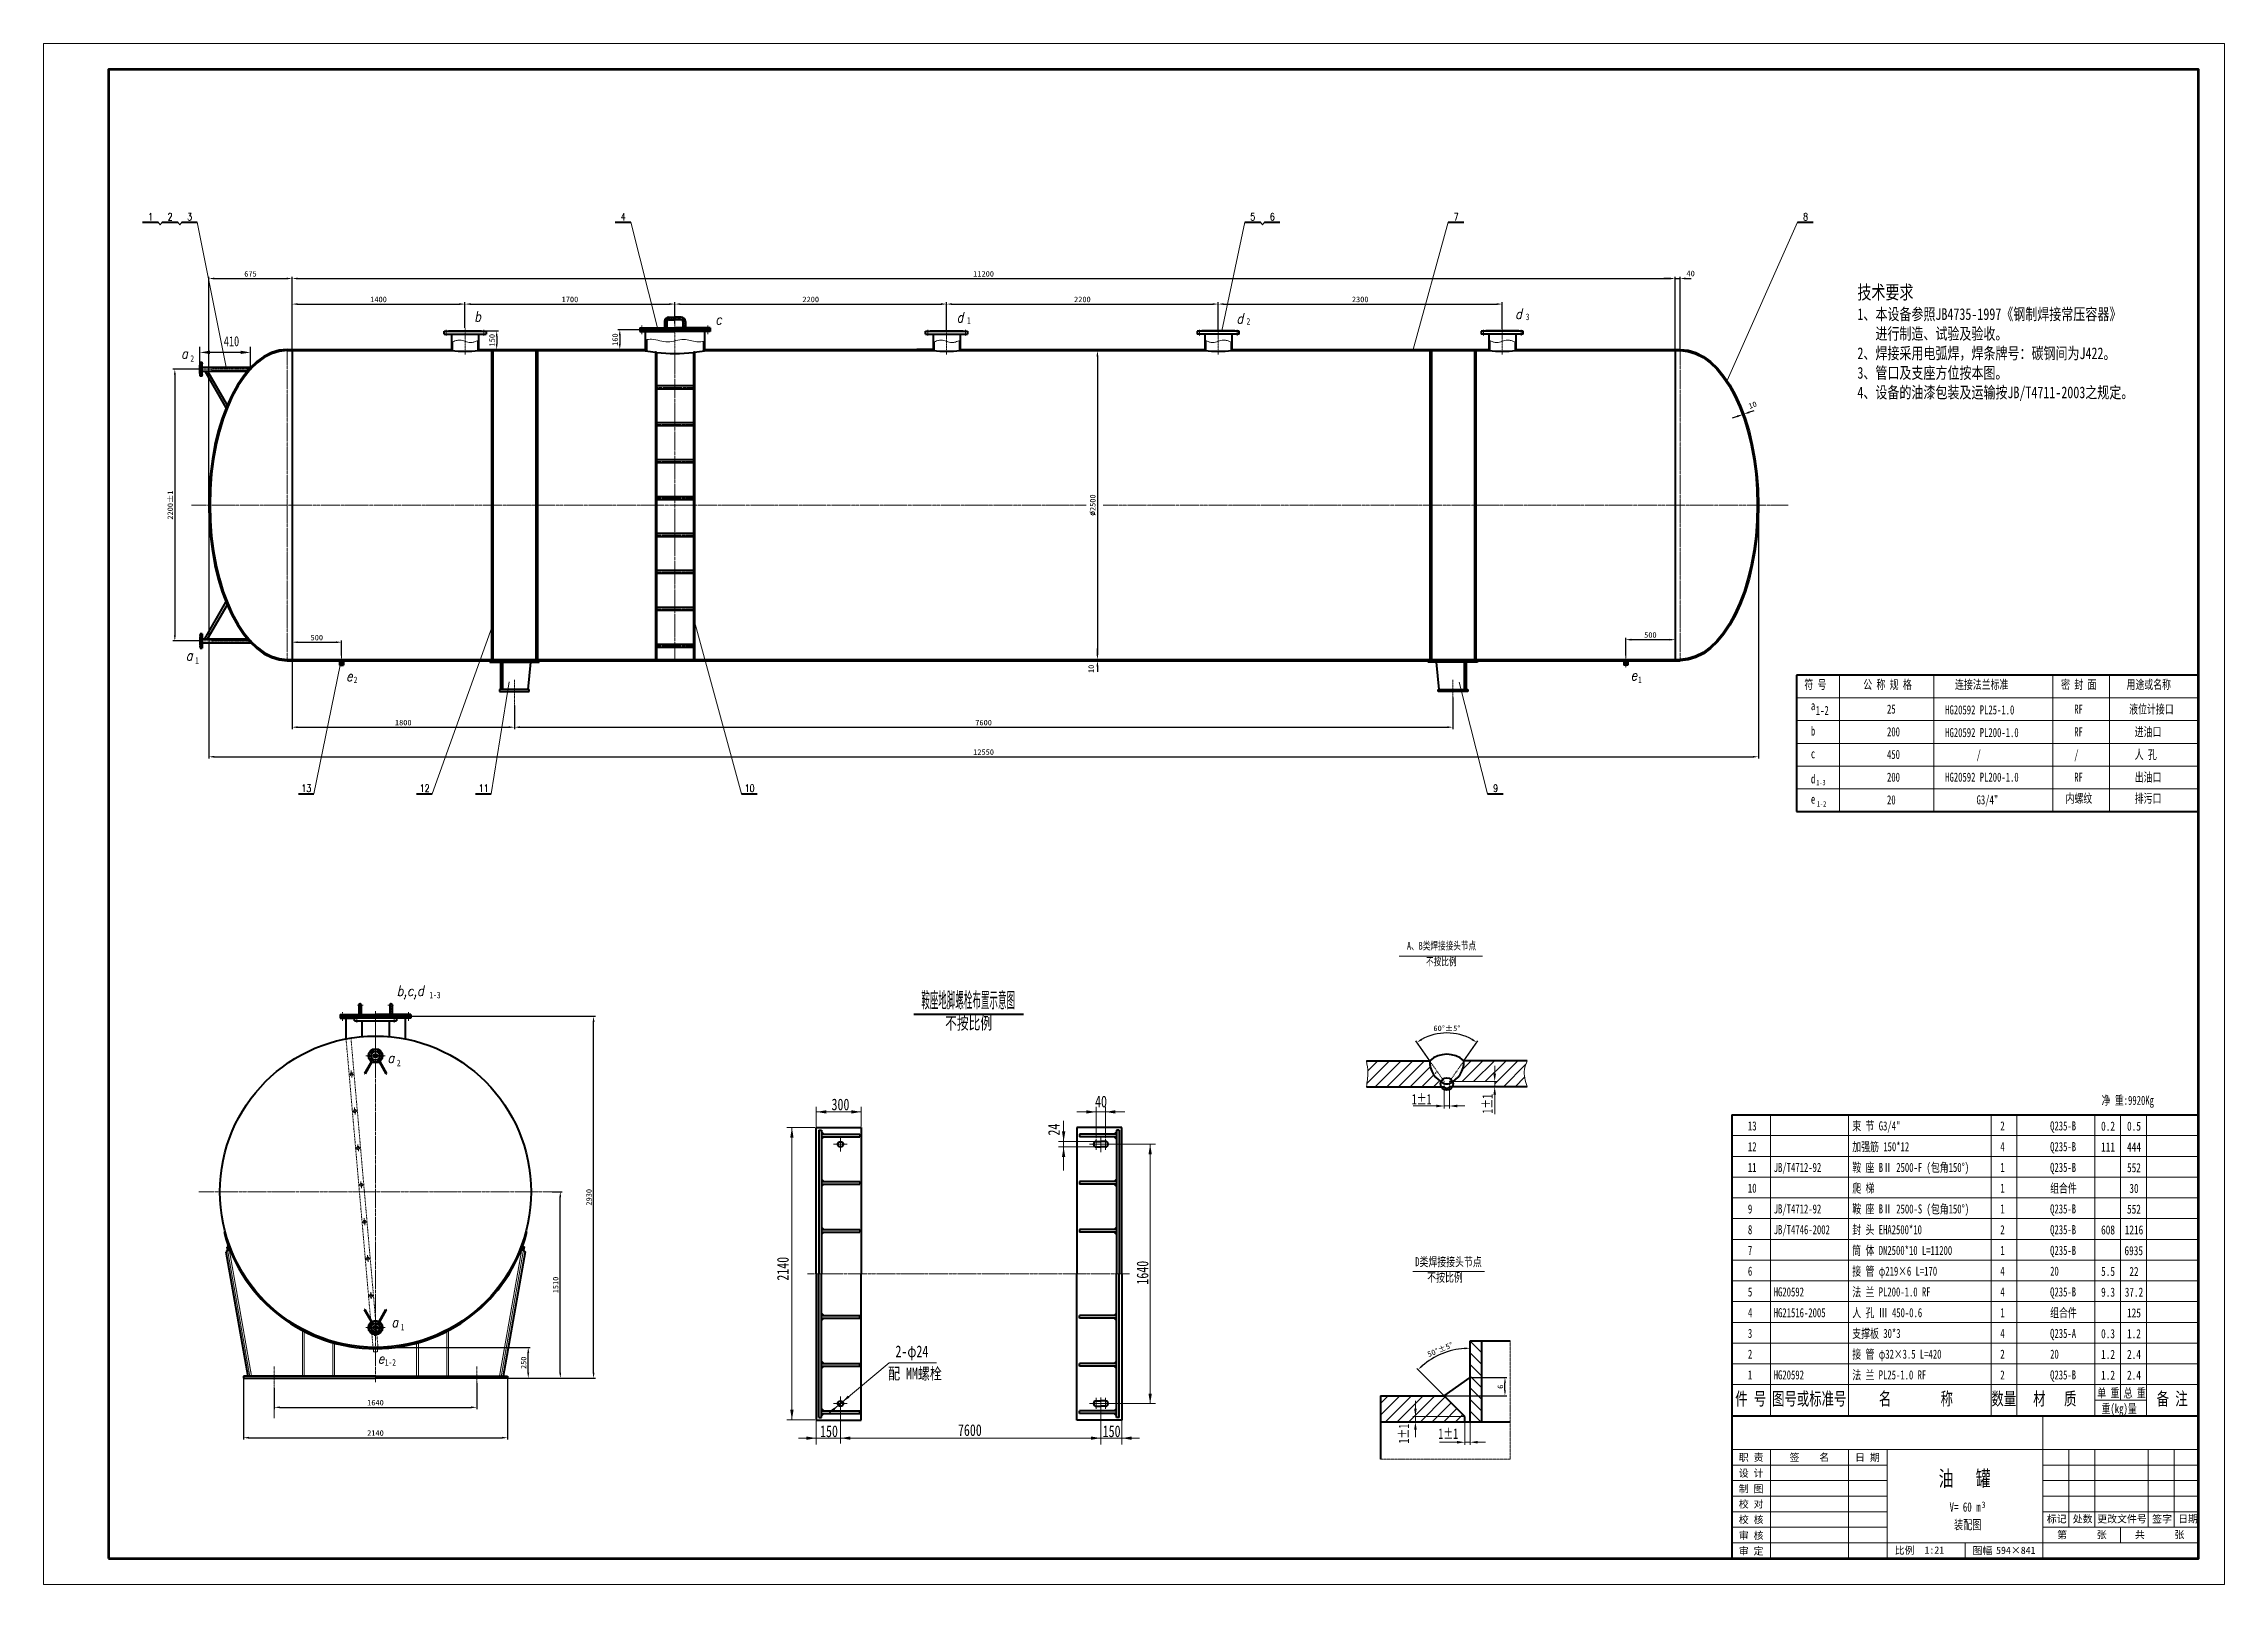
# Model space of a CAD drawing. Extents: x 588 to 46142, y -1551 to 12474.
# Drawn here: x 28481 to 46142, y 0 to 12474 of the extents above; entities outside this region: 10.
import ezdxf
from ezdxf.enums import TextEntityAlignment as Align

# ---------------------------------------------------------------- set-up
doc = ezdxf.new("R2010")
doc.units = 0
doc.header["$LTSCALE"] = 10
doc.header["$PDMODE"] = 1
for name, pattern in [('JXX-L', [2.95, 1.9, -0.25, 0.15, -0.25, 0.15, -0.25]), ('XX-L', [1.25, 0.75, -0.5]), ('XX-S', [0.5, 0.3, -0.2]), ('ZXX-L', [3.28, 2.5, -0.3, 0.18, -0.3]), ('ZXX-S', [1.27, 0.75, -0.2, 0.12, -0.2])]:
    doc.linetypes.add(name, pattern=pattern)
doc.layers.get('Defpoints').update_dxf_attribs({"linetype": 'CONTINUOUS'})
for name, color, linetype, lineweight in [('A 粗实线', 1, 'CONTINUOUS', 40), ('B 细实线', 7, 'CONTINUOUS', 18), ('C 文 字', 2, 'CONTINUOUS', 20), ('D 短中心线', 3, 'ZXX-S', 18), ('E 长中心线', 3, 'ZXX-L', 18), ('F 短虚线', 6, 'XX-S', 20), ('G 长虚线', 6, 'XX-L', 20), ('I 长双点线', 3, 'JXX-L', 18), ('J 标注尺寸', 2, 'CONTINUOUS', 18)]:
    doc.layers.add(name, color=color, linetype=linetype, lineweight=lineweight)
doc.styles.add('HZTXT', font='SIMFANG.TTF', dxfattribs={"width": 0.75})
doc.styles.add('ITALICT', font='ITALICT.shx', dxfattribs={"width": 0.7})
doc.styles.add('ROMANC', font='romanc', dxfattribs={"width": 0.7, "height": 6})
doc.styles.get("Standard").update_dxf_attribs({"font": 'SIMFANG.TTF'})
doc.styles.add('style2', font='SIMFANG.TTF', dxfattribs={"width": 0.7})
doc.styles.add('标题中文', font='SIMFANG.TTF', dxfattribs={"width": 0.7})
doc.dimstyles.new('通用标注4.0', dxfattribs={"dimscale": 15, "dimtxt": 3, "dimasz": 3, "dimexe": 1, "dimexo": 0, "dimgap": 1, "dimtad": 1, "dimdec": 0, "dimzin": 0, "dimdsep": 46, "dimtxsty": 'Standard', "dimcen": 0, "dimadec": 0, "dimazin": 0, "dimtfac": 0.375, "dimtdec": 0, "dimtmove": 2, "dimatfit": 3, "dimfxl": 0, "dimtzin": 0, "dimarcsym": 0})
doc.dimstyles.new('通用标注4.5', dxfattribs={"dimscale": 18, "dimtxt": 4.5, "dimasz": 4.5, "dimexe": 2.5, "dimexo": 0, "dimgap": 2, "dimtad": 1, "dimdec": 0, "dimzin": 0, "dimdsep": 46, "dimtxsty": 'HZTXT', "dimcen": 0, "dimadec": 0, "dimazin": 0, "dimtfac": 0.375, "dimtdec": 0, "dimtmove": 2, "dimatfit": 3, "dimfxl": 0, "dimtzin": 0, "dimarcsym": 0})

msp = doc.modelspace()

# ---------------------------------------------------------------- texts
at = {"layer": 'C 文 字'}
for s, height, style, width, p in [('1', 59.3, 'ROMANC', 0.8, (29347.6, 11072.9)), ('2', 59.3, 'ROMANC', 0.8, (29505.9, 11072.9)), ('3', 59.3, 'ROMANC', 0.8, (29664.2, 11072.9)), ('4', 59.3, 'ROMANC', 0.8, (33175.3, 11072.9)), ('5', 59.3, 'ROMANC', 0.8, (38273.8, 11072.9)), ('6', 59.3, 'ROMANC', 0.8, (38432.1, 11072.9)), ('7', 59.3, 'ROMANC', 0.8, (39921.3, 11072.9)), ('8', 59.3, 'ROMANC', 0.8, (42750.2, 11072.9)), ('13', 59.28, 'ROMANC', 0.8, (30609, 6445)), ('12', 59.28, 'ROMANC', 0.8, (31567, 6445)), ('11', 59.28, 'ROMANC', 0.8, (32045, 6445)), ('10', 59.28, 'ROMANC', 0.8, (34199.1, 6445)), ('9', 59.3, 'ROMANC', 0.8, (40240, 6445)), ('不按比例', 99.76, 'HZTXT', 0.7, (35972.6, 4545.6)), ('300', 94.5, 'HZTXT', 0.75, (34934.8, 3884.8)), ('40', 94.5, 'HZTXT', 0.75, (37044.9, 3908.5)), ('0.2', 73.5, 'HZTXT', 0.75, (45200.3, 3709.3)), ('0.5', 73.5, 'HZTXT', 0.75, (45410.3, 3709.3)), ('111', 73.5, 'HZTXT', 0.75, (45200.3, 3541.3)), ('444', 73.5, 'HZTXT', 0.75, (45410.3, 3541.3)), ('552', 73.5, 'HZTXT', 0.75, (45410.3, 3373.3)), ('30', 73.5, 'HZTXT', 0.75, (45410.3, 3205.3)), ('552', 73.5, 'HZTXT', 0.75, (45410.3, 3037.3)), ('608', 73.5, 'HZTXT', 0.75, (45200.3, 2869.3)), ('1216', 73.5, 'HZTXT', 0.75, (45410.3, 2869.3)), ('6935', 73.5, 'HZTXT', 0.75, (45408.2, 2701.3)), ('5.5', 73.5, 'HZTXT', 0.75, (45200.3, 2533.3)), ('22', 73.5, 'HZTXT', 0.75, (45410.3, 2533.3)), ('9.3', 73.5, 'HZTXT', 0.75, (45200.3, 2365.3)), ('37.2', 73.5, 'HZTXT', 0.75, (45410.3, 2365.3)), ('125', 73.5, 'HZTXT', 0.75, (45410.3, 2197.3)), ('0.3', 73.5, 'HZTXT', 0.75, (45200.3, 2029.3)), ('1.2', 73.5, 'HZTXT', 0.75, (45410.3, 2029.3)), ('2-φ24', 94.5, 'HZTXT', 0.75, (35513.3, 1873.7)), ('1.2', 73.5, 'HZTXT', 0.75, (45200.3, 1861.3)), ('2.4', 73.5, 'HZTXT', 0.75, (45410.3, 1861.3)), ('1.2', 73.5, 'HZTXT', 0.75, (45200.3, 1693.3)), ('2.4', 73.5, 'HZTXT', 0.75, (45410.3, 1693.3)), ('150', 94.5, 'HZTXT', 0.75, (34841.9, 1238.9)), ('7600', 94.5, 'HZTXT', 0.75, (35982.7, 1248.2)), ('150', 94.5, 'HZTXT', 0.75, (37130.9, 1238.9))]:
    msp.add_text(s, height=height, dxfattribs=dict(at, style=style, width=width)).set_placement(p, align=Align.MIDDLE)
at = {"layer": 'C 文 字', "style": 'ITALICT', "width": 0.8}
for s, p in [('b', (31969.2, 10223.1)), ('c', (33921.8, 10199)), ('d', (35875.7, 10216.7)), ('d', (38142.5, 10207.4)), ('d', (40399.3, 10245)), ('a  ', (29594.8, 9923.8)), ('a  ', (29633.4, 7479.1)), ('e', (30931.7, 7311.9)), ('e', (41334.9, 7319)), ('b,c,d', (31341.5, 4764.1)), ('a  ', (31266.6, 4221.1)), ('a  ', (31298.5, 2081.2)), ('e ', (31188.1, 1787))]:
    msp.add_text(s, height=84, dxfattribs=at).set_placement(p)
at = {"layer": 'C 文 字', "style": 'HZTXT', "width": 0.39918}
msp.add_text('鞍座地脚螺栓布置示意图', height=124.977, dxfattribs=at).set_placement((35589.1, 4668.5), (36348.5, 4668.5), align=Align.FIT)
at = {"layer": 'C 文 字', "style": 'HZTXT', "width": 0.75}
for s, p in [('24', (36663.2, 3681.9)), ('2140', (34468.8, 2555.1)), ('1640', (37381.6, 2523.2))]:
    msp.add_text(s, height=94.5, rotation=90, dxfattribs=at).set_placement(p, align=Align.MIDDLE)
msp.add_text('配 MM螺栓', height=94.5, dxfattribs=at).set_placement((35755.1, 1659.7), align=Align.RIGHT)
at = {"layer": 'C 文 字', "style": '标题中文', "oblique": 0.5}
msp.add_text('职 责', height=58.8, rotation=0.09587, dxfattribs=at).set_placement((42309.7, 1027.8), align=Align.MIDDLE_CENTER)
for s, p in [('签    名', (42781.2, 1030)), ('日 期', (43251.4, 1028.8)), ('设 计', (42309.7, 901.8)), ('制 图', (42309.7, 775.8)), ('校 对', (42309.7, 652)), ('校 核', (42309.7, 526)), ('标记', (44784.4, 531.6)), ('处数', (44994.4, 531.6)), ('更改文件号', (45312.8, 531.6)), ('签字', (45637.9, 531.6)), ('日期', (45847.9, 531.6)), ('审 核', (42309.7, 397.8)), ('第      张', (44988.1, 403.6)), ('共      张', (45618.1, 403.6)), ('审 定', (42309.7, 271.8)), ('比例', (43552.4, 277.2)), ('1:21', (43793.5, 277.2)), ('图幅', (44182.4, 275.3)), ('594×841', (44453.1, 275.3))]:
    msp.add_text(s, height=58.8, rotation=0.09587, dxfattribs=at).set_placement(p, align=Align.MIDDLE)
at = {"layer": 'C 文 字', "insert": (43170.6, 10516.6), "char_height": 110.88, "width": 5702.4, "attachment_point": 1, "style": 'HZTXT'}
msp.add_mtext('技术要求\\P{\\H0.8571x;1、本设备参照JB4735-1997《钢制焊接常压容器》\\P   进行制造、试验及验收。\\P2、焊接采用电弧焊，焊条牌号：碳钢间为J422。 \\P3、管口及支座方位按本图。\\P4、设备的油漆包装及运输按JB/T4711-2003之规定。\\P }', dxfattribs=at)
at = {"layer": 'J 标注尺寸', "style": '标题中文', "width": 0.7}
for s, height, p in [('1', 52.9, (35960.1, 10206.7)), ('2', 52.9, (38223.4, 10199.5)), ('3', 52.9, (40484.7, 10235.8)), ('2', 52.9, (29670.2, 9898)), ('1', 52.9, (29708.7, 7453.3)), ('2', 52.9, (30992.4, 7296.4)), ('1', 52.9, (41394.4, 7296.6)), ('1-2', 73.5, (42833.6, 7038.9)), ('1-3', 44.1, (42837.2, 6469.6)), ('1-2', 44.1, (42842.5, 6297.1)), ('1-3', 52.92, (31606.1, 4745)), ('2', 52.9, (31342, 4195.3)), ('净 重:9920Kg', 73.5, (45148.1, 3882.4)), ('13', 73.5, (42283.9, 3675)), ('束 节 G3/4"', 73.5, (43129, 3675)), ('2', 73.5, (44327.7, 3675)), ('Q235-B', 73.5, (44731.2, 3675)), ('12', 73.5, (42283.9, 3507)), ('加强筋 150*12', 73.5, (43129, 3507)), ('4', 73.5, (44327.7, 3507)), ('Q235-B', 73.5, (44731.2, 3507)), ('11', 73.5, (42283.9, 3339)), ('JB/T4712-92', 73.5, (42492.7, 3339)), ('鞍 座 BⅡ 2500-F (包角150°)', 73.5, (43129, 3339)), ('1', 73.5, (44327.7, 3339)), ('Q235-B', 73.5, (44731.2, 3339)), ('10', 73.5, (42283.9, 3171)), ('爬 梯 ', 73.5, (43129, 3171)), ('1', 73.5, (44327.7, 3171)), ('组合件', 73.5, (44731.2, 3171)), ('9', 73.5, (42283.9, 3003)), ('JB/T4712-92', 73.5, (42492.7, 3003)), ('鞍 座 BⅡ 2500-S (包角150°)', 73.5, (43129, 3003)), ('1', 73.5, (44327.7, 3003)), ('Q235-B', 73.5, (44731.2, 3003)), ('8', 73.5, (42283.9, 2835)), ('JB/T4746-2002', 73.5, (42492.7, 2835)), ('封 头 EHA2500*10 ', 73.5, (43129, 2835)), ('2', 73.5, (44327.7, 2835)), ('Q235-B', 73.5, (44731.2, 2835)), ('7', 73.5, (42283.9, 2667)), ('筒 体 DN2500*10 L=11200', 73.5, (43129, 2667)), ('1', 73.5, (44327.7, 2667)), ('Q235-B', 73.5, (44731.2, 2667)), ('6', 73.5, (42283.9, 2499)), ('接 管 φ219×6 L=170', 73.5, (43129, 2499)), ('4', 73.5, (44327.7, 2499)), ('20', 73.5, (44731.2, 2499)), ('5', 73.5, (42283.9, 2331)), ('HG20592', 73.5, (42492.7, 2331)), ('法 兰 PL200-1.0 RF', 73.5, (43129, 2331)), ('4', 73.5, (44327.7, 2331)), ('Q235-B', 73.5, (44731.2, 2331)), ('4', 73.5, (42283.9, 2163)), ('HG21516-2005', 73.5, (42492.7, 2163)), ('人 孔 Ⅲ 450-0.6', 73.5, (43129, 2163)), ('1', 73.5, (44327.7, 2163)), ('组合件', 73.5, (44731.2, 2163)), ('1', 52.9, (31373.8, 2055.4)), ('3', 73.5, (42283.9, 1995)), ('支撑板 30*3', 73.5, (43129, 1995)), ('4', 73.5, (44327.7, 1995)), ('Q235-A', 73.5, (44731.2, 1995)), ('1-2', 52.92, (31244.5, 1770.8)), ('2', 73.5, (42283.9, 1827)), ('接 管 φ32×3.5 L=420', 73.5, (43129, 1827)), ('2', 73.5, (44327.7, 1827)), ('20', 73.5, (44731.2, 1827)), ('1', 73.5, (42283.9, 1659)), ('HG20592', 73.5, (42492.7, 1659)), ('法 兰 PL25-1.0 RF', 73.5, (43129, 1659)), ('2', 73.5, (44327.7, 1659)), ('Q235-B', 73.5, (44731.2, 1659)), ('单 重', 73.5, (45113.3, 1513)), ('总 重', 73.5, (45327, 1513)), ('件 号', 104.96, (42181.3, 1450.8)), ('图号或标准号', 104.96, (42479.7, 1450.8)), ('名        称', 104.96, (43344.2, 1450.8)), ('数量', 104.96, (44255.8, 1450.8)), ('材   质', 104.96, (44593.9, 1450.8)), ('重(kg)量', 73.5, (45148.1, 1387)), ('备 注', 104.96, (45594.5, 1450.8)), ('油   罐', 125.95, (43828.8, 794.4)), ('V= 60 m', 75.57, (43916.5, 588.5)), ('装配图', 75.57, (43953, 445.9)), ('3', 52.9, (44177.2, 618.2))]:
    msp.add_text(s, height=height, dxfattribs=at).set_placement(p)
at = {"layer": 'J 标注尺寸', "attachment_point": 1}
for s, insert, char_height, width, style in [(' 符 号', (42705.6, 7322.6), 73.5, 1396.736, '标题中文'), ('公 称 规 格', (43217.8, 7322.6), 73.5, 1396.736, '标题中文'), ('连接法兰标准', (43961.2, 7322.6), 73.5, 1396.736, '标题中文'), ('密 封 面', (44820.2, 7322.6), 73.5, 1396.736, '标题中文'), ('用途或名称', (45349.8, 7322.6), 73.5, 1396.736, '标题中文'), ('a', (42793.9, 7151.3), 73.5, 1676.083, '标题中文'), ('25', (43410.2, 7123.2), 73.5, 1396.736, '标题中文'), ('HG20592 PL25-1.0', (43881.3, 7116.8), 73.5, 1396.736, '标题中文'), ('RF', (44926.8, 7123.2), 73.5, 1396.736, '标题中文'), ('液位计接口', (45371.2, 7123.2), 73.5, 1396.736, '标题中文'), ('b', (42793.9, 6945.6), 73.5, 1676.083, '标题中文'), ('200', (43410.2, 6939.5), 73.5, 1396.736, '标题中文'), ('HG20592 PL200-1.0', (43881.3, 6933.1), 73.5, 1396.736, '标题中文'), ('RF', (44926.8, 6939.5), 73.5, 1396.736, '标题中文'), ('进油口', (45416.3, 6939.5), 73.5, 1396.736, '标题中文'), ('c', (42793.9, 6761.9), 73.5, 1676.083, '标题中文'), ('450', (43410.2, 6755.8), 73.5, 1396.736, '标题中文'), ('/', (44135.6, 6755.8), 73.5, 1396.736, '标题中文'), ('/', (44926.8, 6755.8), 73.5, 1396.736, '标题中文'), ('人 孔', (45416.3, 6755.8), 73.5, 1396.736, '标题中文'), ('d ', (42793.9, 6558.2), 73.5, 1676.083, '标题中文'), ('200', (43410.2, 6572.1), 73.5, 1396.736, '标题中文'), ('HG20592 PL200-1.0', (43881.3, 6572.1), 73.5, 1396.736, '标题中文'), ('RF', (44926.8, 6572.1), 73.5, 1396.736, '标题中文'), ('出油口', (45416.3, 6572.1), 73.5, 1396.736, '标题中文'), ('e', (42793.9, 6394.1), 73.5, 1676.083, '标题中文'), ('20', (43410.2, 6388.4), 73.5, 1396.736, '标题中文'), ('G3/4"', (44135.6, 6388.4), 73.5, 1396.736, '标题中文'), ('内螺纹', (44856.5, 6400.8), 73.5, 1396.736, '标题中文'), ('排污口', (45416.3, 6400.8), 73.5, 1396.736, '标题中文'), ('A、B类焊接接头节点', (39522.7, 5201.9), 63, 1304.1, '标题中文'), ('不按比例', (39677, 5073.5), 63, 1304.1, '标题中文'), ('D{\\f仿宋_GB2312|b0|i0|c134|p49;类焊接接头节点}', (39589.1, 2649.1), 73.5, 1071, 'style2'), ('{\\f仿宋_GB2312|b0|i0|c134|p49;不按比例}', (39686.5, 2522.9), 73.5, 1071, 'style2')]:
    msp.add_mtext(s, dxfattribs=dict(at, insert=insert, char_height=char_height, width=width, style=style))
at = {"layer": 'J 标注尺寸', "char_height": 84, "attachment_point": 5, "style": 'style2'}
for insert in [(39641.5, 3927.7), (39856.7, 1220)]:
    msp.add_mtext('{\\f仿宋_GB2312|b0|i0|c134|p49;1±1}', dxfattribs=dict(at, insert=insert))
at = {"layer": 'J 标注尺寸', "char_height": 84, "attachment_point": 5, "rotation": 90, "style": 'style2'}
for insert in [(40174.1, 3891.1), (39496.6, 1220.7)]:
    msp.add_mtext('{\\f仿宋_GB2312|b0|i0|c134|p49;1±1}', dxfattribs=dict(at, insert=insert))

# ---------------------------------------------------------------- blocks, each defined once
blk = doc.blocks.new('*D93')
at = {"layer": 'C 文 字', "color": 0, "lineweight": -2}
for p, q in [((31894, 10174), (31894, 10380)), ((31939, 10365), (33549, 10365)), ((33594, 10209), (33594, 10380))]:
    blk.add_line(p, q, dxfattribs=at)
at = {"layer": 'C 文 字', "color": 0}
for points in [[(31939, 10373), (31939, 10358), (31894, 10365)], [(33549, 10373), (33549, 10358), (33594, 10365)]]:
    blk.add_solid(points, dxfattribs=at)
at = {"layer": 'Defpoints', "color": 0}
for p in [(33594, 10365), (31894, 10174), (33594, 10209)]:
    blk.add_point(p, dxfattribs=at)
at = {"layer": 'C 文 字', "color": 0, "insert": (32744, 10403), "char_height": 45, "attachment_point": 5}
blk.add_mtext('1700', dxfattribs=at)
blk = doc.blocks.new('*D97')
at = {"layer": 'C 文 字', "color": 0, "lineweight": -2}
for p, q in [((30494, 10171), (30494, 10587)), ((30539, 10572), (41649, 10572)), ((41694, 9891), (41694, 10587))]:
    blk.add_line(p, q, dxfattribs=at)
at = {"layer": 'C 文 字', "color": 0}
for points in [[(30539, 10580), (30539, 10565), (30494, 10572)], [(41649, 10580), (41649, 10565), (41694, 10572)]]:
    blk.add_solid(points, dxfattribs=at)
at = {"layer": 'Defpoints', "color": 0}
for p in [(41694, 10572), (30494, 10171), (41694, 9891)]:
    blk.add_point(p, dxfattribs=at)
at = {"layer": 'C 文 字', "color": 0, "insert": (36094, 10610), "char_height": 45, "attachment_point": 5}
blk.add_mtext('11200', dxfattribs=at)
blk = doc.blocks.new('*D99')
at = {"layer": 'C 文 字', "color": 0, "lineweight": -2}
for p, q in [((29819, 8738), (29819, 6685)), ((42369, 8738), (42369, 6685)), ((29864, 6700), (42324, 6700))]:
    blk.add_line(p, q, dxfattribs=at)
at = {"layer": 'C 文 字', "color": 0}
for points in [[(29864, 6708), (29864, 6693), (29819, 6700)], [(42324, 6708), (42324, 6693), (42369, 6700)]]:
    blk.add_solid(points, dxfattribs=at)
at = {"layer": 'Defpoints', "color": 0}
for p in [(29819, 8738), (42369, 8738), (42369, 6700)]:
    blk.add_point(p, dxfattribs=at)
at = {"layer": 'C 文 字', "color": 0, "insert": (36094, 6738), "char_height": 45, "attachment_point": 5}
blk.add_mtext('12550', dxfattribs=at)
blk = doc.blocks.new('*D102')
at = {"layer": 'C 文 字', "color": 0, "lineweight": -2}
for p, q in [((32294, 7116), (32294, 6925)), ((39894, 7180), (39894, 6925)), ((32339, 6940), (39849, 6940))]:
    blk.add_line(p, q, dxfattribs=at)
at = {"layer": 'C 文 字', "color": 0}
for points in [[(32339, 6947), (32339, 6932), (32294, 6940)], [(39849, 6947), (39849, 6932), (39894, 6940)]]:
    blk.add_solid(points, dxfattribs=at)
at = {"layer": 'Defpoints', "color": 0}
for p in [(32294, 7116), (39894, 7180), (39894, 6940)]:
    blk.add_point(p, dxfattribs=at)
at = {"layer": 'C 文 字', "color": 0, "insert": (36094, 6977), "char_height": 45, "attachment_point": 5}
blk.add_mtext('7600', dxfattribs=at)
blk = doc.blocks.new('*D101')
at = {"layer": 'C 文 字', "color": 0, "lineweight": -2}
for p, q in [((30494, 7548), (30494, 6925)), ((32294, 7116), (32294, 6925)), ((30539, 6940), (32249, 6940))]:
    blk.add_line(p, q, dxfattribs=at)
at = {"layer": 'C 文 字', "color": 0}
for points in [[(30539, 6947), (30539, 6932), (30494, 6940)], [(32249, 6947), (32249, 6932), (32294, 6940)]]:
    blk.add_solid(points, dxfattribs=at)
at = {"layer": 'Defpoints', "color": 0}
for p in [(30494, 7548), (32294, 7116), (32294, 6940)]:
    blk.add_point(p, dxfattribs=at)
at = {"layer": 'C 文 字', "color": 0, "insert": (31394, 6977), "char_height": 45, "attachment_point": 5}
blk.add_mtext('1800', dxfattribs=at)
blk = doc.blocks.new('*D87')
at = {"layer": 'C 文 字', "color": 0, "lineweight": -2}
for p, q in [((29819, 8738), (29819, 10587)), ((29864, 10572), (30449, 10572)), ((30494, 10380), (30494, 10587))]:
    blk.add_line(p, q, dxfattribs=at)
at = {"layer": 'C 文 字', "color": 0}
for points in [[(29864, 10580), (29864, 10565), (29819, 10572)], [(30449, 10580), (30449, 10565), (30494, 10572)]]:
    blk.add_solid(points, dxfattribs=at)
at = {"layer": 'Defpoints', "color": 0}
for p in [(30494, 10572), (30494, 10380), (29819, 8738)]:
    blk.add_point(p, dxfattribs=at)
at = {"layer": 'C 文 字', "color": 0, "insert": (30157, 10610), "char_height": 45, "attachment_point": 5}
blk.add_mtext('675', dxfattribs=at)
blk = doc.blocks.new('*D91')
at = {"layer": 'C 文 字', "color": 0, "lineweight": -2}
for p, q in [((29741, 9838), (29529, 9838)), ((29544, 9793), (29544, 7683)), ((29741, 7638), (29529, 7638))]:
    blk.add_line(p, q, dxfattribs=at)
at = {"layer": 'C 文 字', "color": 0}
for points in [[(29537, 9793), (29552, 9793), (29544, 9838)], [(29537, 7683), (29552, 7683), (29544, 7638)]]:
    blk.add_solid(points, dxfattribs=at)
at = {"layer": 'Defpoints', "color": 0}
for p in [(29741, 9838), (29544, 7638), (29741, 7638)]:
    blk.add_point(p, dxfattribs=at)
at = {"layer": 'C 文 字', "color": 0, "insert": (29507, 8738), "char_height": 45, "attachment_point": 5, "rotation": 90}
blk.add_mtext('2200±1', dxfattribs=at)
blk = doc.blocks.new('*D100')
at = {"layer": 'C 文 字', "color": 0, "lineweight": -2}
for p, q in [((30494, 7618), (30494, 7643)), ((30539, 7628), (30849, 7628)), ((30894, 7521), (30894, 7643))]:
    blk.add_line(p, q, dxfattribs=at)
at = {"layer": 'C 文 字', "color": 0}
for points in [[(30539, 7635), (30539, 7620), (30494, 7628)], [(30849, 7635), (30849, 7620), (30894, 7628)]]:
    blk.add_solid(points, dxfattribs=at)
at = {"layer": 'Defpoints', "color": 0}
for p in [(30494, 7618), (30894, 7628), (30894, 7521)]:
    blk.add_point(p, dxfattribs=at)
at = {"layer": 'C 文 字', "color": 0, "insert": (30694, 7665), "char_height": 45, "attachment_point": 5}
blk.add_mtext('500', dxfattribs=at)
blk = doc.blocks.new('*D92')
at = {"layer": 'C 文 字', "color": 0, "lineweight": -2}
for p, q in [((30494, 9865), (30494, 10380)), ((30539, 10365), (31849, 10365)), ((31894, 10174), (31894, 10380))]:
    blk.add_line(p, q, dxfattribs=at)
at = {"layer": 'C 文 字', "color": 0}
for points in [[(30539, 10373), (30539, 10358), (30494, 10365)], [(31849, 10373), (31849, 10358), (31894, 10365)]]:
    blk.add_solid(points, dxfattribs=at)
at = {"layer": 'Defpoints', "color": 0}
for p in [(31894, 10365), (31894, 10174), (30494, 9865)]:
    blk.add_point(p, dxfattribs=at)
at = {"layer": 'C 文 字', "color": 0, "insert": (31194, 10403), "char_height": 45, "attachment_point": 5}
blk.add_mtext('1400', dxfattribs=at)
blk = doc.blocks.new('*D85')
at = {"layer": 'C 文 字', "color": 0, "lineweight": -2}
for p, q in [((32011, 10148), (32166, 10148)), ((32151, 10103), (32151, 10043)), ((32112, 9998), (32166, 9998))]:
    blk.add_line(p, q, dxfattribs=at)
at = {"layer": 'C 文 字', "color": 0}
for points in [[(32143, 10103), (32158, 10103), (32151, 10148)], [(32143, 10043), (32158, 10043), (32151, 9998)]]:
    blk.add_solid(points, dxfattribs=at)
at = {"layer": 'Defpoints', "color": 0}
for p in [(32011, 10148), (32112, 9998), (32151, 9998)]:
    blk.add_point(p, dxfattribs=at)
at = {"layer": 'C 文 字', "color": 0, "insert": (32113, 10073), "char_height": 45, "attachment_point": 5, "rotation": 90}
blk.add_mtext('150', dxfattribs=at)
blk = doc.blocks.new('*D95')
at = {"layer": 'C 文 字', "color": 0, "lineweight": -2}
for p, q in [((35794, 10148), (35794, 10380)), ((35839, 10365), (37949, 10365)), ((37994, 10148), (37994, 10380))]:
    blk.add_line(p, q, dxfattribs=at)
at = {"layer": 'C 文 字', "color": 0}
for points in [[(35839, 10373), (35839, 10358), (35794, 10365)], [(37949, 10373), (37949, 10358), (37994, 10365)]]:
    blk.add_solid(points, dxfattribs=at)
at = {"layer": 'Defpoints', "color": 0}
for p in [(37994, 10365), (35794, 10148), (37994, 10148)]:
    blk.add_point(p, dxfattribs=at)
at = {"layer": 'C 文 字', "color": 0, "insert": (36894, 10403), "char_height": 45, "attachment_point": 5}
blk.add_mtext('2200', dxfattribs=at)
blk = doc.blocks.new('*D90')
at = {"layer": 'C 文 字', "color": 0, "lineweight": -2}
for p, q in [((37016, 7488), (37001, 7488)), ((37051, 7478), (37001, 7478)), ((37016, 7533), (37016, 7578)), ((37016, 7478), (37016, 7488)), ((37016, 7433), (37016, 7388))]:
    blk.add_line(p, q, dxfattribs=at)
at = {"layer": 'C 文 字', "color": 0}
for points in [[(37008, 7533), (37023, 7533), (37016, 7488)], [(37008, 7433), (37023, 7433), (37016, 7478)]]:
    blk.add_solid(points, dxfattribs=at)
at = {"layer": 'Defpoints', "color": 0}
for p in [(37016, 7488), (37016, 7488), (37051, 7478)]:
    blk.add_point(p, dxfattribs=at)
at = {"layer": 'C 文 字', "color": 0, "insert": (36965, 7412), "char_height": 45, "attachment_point": 5, "rotation": 90}
blk.add_mtext('10', dxfattribs=at)
blk = doc.blocks.new('*D94')
at = {"layer": 'C 文 字', "color": 0, "lineweight": -2}
for p, q in [((33594, 10209), (33594, 10380)), ((33639, 10365), (35749, 10365)), ((35794, 10148), (35794, 10380))]:
    blk.add_line(p, q, dxfattribs=at)
at = {"layer": 'C 文 字', "color": 0}
for points in [[(33639, 10373), (33639, 10358), (33594, 10365)], [(35749, 10373), (35749, 10358), (35794, 10365)]]:
    blk.add_solid(points, dxfattribs=at)
at = {"layer": 'Defpoints', "color": 0}
for p in [(35794, 10365), (33594, 10209), (35794, 10148)]:
    blk.add_point(p, dxfattribs=at)
at = {"layer": 'C 文 字', "color": 0, "insert": (34694, 10403), "char_height": 45, "attachment_point": 5}
blk.add_mtext('2200', dxfattribs=at)
blk = doc.blocks.new('*D84')
at = {"layer": 'C 文 字', "color": 0, "lineweight": -2}
for p, q in [((33347, 10158), (33133, 10158)), ((33148, 10113), (33148, 10043)), ((33143, 9998), (33163, 9998))]:
    blk.add_line(p, q, dxfattribs=at)
at = {"layer": 'C 文 字', "color": 0}
for points in [[(33140, 10113), (33155, 10113), (33148, 10158)], [(33140, 10043), (33155, 10043), (33148, 9998)]]:
    blk.add_solid(points, dxfattribs=at)
at = {"layer": 'Defpoints', "color": 0}
for p in [(33347, 10158), (33143, 9998), (33148, 9998)]:
    blk.add_point(p, dxfattribs=at)
at = {"layer": 'C 文 字', "color": 0, "insert": (33110, 10078), "char_height": 45, "attachment_point": 5, "rotation": 90}
blk.add_mtext('160', dxfattribs=at)
blk = doc.blocks.new('*D89')
at = {"layer": 'C 文 字', "color": 0, "lineweight": -2}
for p, q in [((37030, 9988), (37001, 9988)), ((37016, 9943), (37016, 7533)), ((37077, 7488), (37001, 7488))]:
    blk.add_line(p, q, dxfattribs=at)
at = {"layer": 'C 文 字', "color": 0}
for points in [[(37008, 9943), (37023, 9943), (37016, 9988)], [(37008, 7533), (37023, 7533), (37016, 7488)]]:
    blk.add_solid(points, dxfattribs=at)
at = {"layer": 'Defpoints', "color": 0}
for p in [(37030, 9988), (37016, 7488), (37077, 7488)]:
    blk.add_point(p, dxfattribs=at)
at = {"layer": 'C 文 字', "color": 0, "insert": (36978, 8738), "char_height": 45, "attachment_point": 5, "rotation": 90}
blk.add_mtext('{\\Ftxt.shx|c0;%%c}2500', dxfattribs=at)
blk = doc.blocks.new('*D96')
at = {"layer": 'C 文 字', "color": 0, "lineweight": -2}
for p, q in [((37994, 10148), (37994, 10380)), ((38039, 10365), (40249, 10365)), ((40294, 10165), (40294, 10380))]:
    blk.add_line(p, q, dxfattribs=at)
at = {"layer": 'C 文 字', "color": 0}
for points in [[(38039, 10373), (38039, 10358), (37994, 10365)], [(40249, 10373), (40249, 10358), (40294, 10365)]]:
    blk.add_solid(points, dxfattribs=at)
at = {"layer": 'Defpoints', "color": 0}
for p in [(40294, 10365), (37994, 10148), (40294, 10165)]:
    blk.add_point(p, dxfattribs=at)
at = {"layer": 'C 文 字', "color": 0, "insert": (39144, 10403), "char_height": 45, "attachment_point": 5}
blk.add_mtext('2300', dxfattribs=at)
blk = doc.blocks.new('*D86')
at = {"layer": 'C 文 字', "color": 0, "lineweight": -2}
for p, q in [((41294, 7521), (41294, 7663)), ((41649, 7648), (41339, 7648)), ((41694, 7691), (41694, 7633))]:
    blk.add_line(p, q, dxfattribs=at)
at = {"layer": 'C 文 字', "color": 0}
for points in [[(41339, 7656), (41339, 7641), (41294, 7648)], [(41649, 7656), (41649, 7641), (41694, 7648)]]:
    blk.add_solid(points, dxfattribs=at)
at = {"layer": 'Defpoints', "color": 0}
for p in [(41294, 7648), (41694, 7691), (41294, 7521)]:
    blk.add_point(p, dxfattribs=at)
at = {"layer": 'C 文 字', "color": 0, "insert": (41494, 7686), "char_height": 45, "attachment_point": 5}
blk.add_mtext('500', dxfattribs=at)
blk = doc.blocks.new('*D88')
at = {"layer": 'C 文 字', "color": 0, "lineweight": -2}
for p, q in [((41649, 10572), (41604, 10572)), ((41694, 10572), (41694, 10587)), ((41694, 10572), (41734, 10572)), ((41734, 9998), (41734, 10587)), ((41779, 10572), (41824, 10572))]:
    blk.add_line(p, q, dxfattribs=at)
at = {"layer": 'C 文 字', "color": 0}
for points in [[(41649, 10580), (41649, 10565), (41694, 10572)], [(41779, 10580), (41779, 10565), (41734, 10572)]]:
    blk.add_solid(points, dxfattribs=at)
at = {"layer": 'Defpoints', "color": 0}
for p in [(41694, 10572), (41734, 10572), (41734, 9998)]:
    blk.add_point(p, dxfattribs=at)
at = {"layer": 'C 文 字', "color": 0, "insert": (41820, 10613), "char_height": 45, "attachment_point": 5}
blk.add_mtext('40', dxfattribs=at)
blk = doc.blocks.new('*D98')
at = {"layer": 'C 文 字', "color": 0, "lineweight": -2}
for p, q in [((42198, 9456), (42156, 9442)), ((42250, 9444), (42236, 9485)), ((42241, 9471), (42250, 9474)), ((42259, 9447), (42245, 9488)), ((42292, 9489), (42335, 9503))]:
    blk.add_line(p, q, dxfattribs=at)
at = {"layer": 'C 文 字', "color": 0}
for points in [[(42196, 9464), (42201, 9449), (42241, 9471)], [(42290, 9496), (42295, 9482), (42250, 9474)]]:
    blk.add_solid(points, dxfattribs=at)
at = {"layer": 'Defpoints', "color": 0}
for p in [(42250, 9474), (42250, 9444), (42259, 9447)]:
    blk.add_point(p, dxfattribs=at)
at = {"layer": 'C 文 字', "color": 0, "insert": (42322, 9548), "char_height": 45, "attachment_point": 5, "rotation": 18.9272}
blk.add_mtext('10', dxfattribs=at)
blk = doc.blocks.new('*D107')
at = {"layer": 'C 文 字', "color": 0, "lineweight": -2}
for p, q in [((31454, 4599), (32950, 4599)), ((32935, 1714), (32935, 4554)), ((32259, 1669), (32950, 1669))]:
    blk.add_line(p, q, dxfattribs=at)
at = {"layer": 'C 文 字', "color": 0}
for points in [[(32928, 4554), (32943, 4554), (32935, 4599)], [(32928, 1714), (32943, 1714), (32935, 1669)]]:
    blk.add_solid(points, dxfattribs=at)
at = {"layer": 'Defpoints', "color": 0}
for p in [(31454, 4599), (32935, 4599), (32259, 1669)]:
    blk.add_point(p, dxfattribs=at)
at = {"layer": 'C 文 字', "color": 0, "insert": (32898, 3134), "char_height": 45, "attachment_point": 5, "rotation": 90}
blk.add_mtext('2930', dxfattribs=at)
blk = doc.blocks.new('*D106')
at = {"layer": 'C 文 字', "color": 0, "lineweight": -2}
for p, q in [((32601, 3179), (32681, 3179)), ((32666, 1714), (32666, 3134)), ((32259, 1669), (32681, 1669))]:
    blk.add_line(p, q, dxfattribs=at)
at = {"layer": 'C 文 字', "color": 0}
for points in [[(32658, 3134), (32673, 3134), (32666, 3179)], [(32658, 1714), (32673, 1714), (32666, 1669)]]:
    blk.add_solid(points, dxfattribs=at)
at = {"layer": 'Defpoints', "color": 0}
for p in [(32601, 3179), (32666, 3179), (32259, 1669)]:
    blk.add_point(p, dxfattribs=at)
at = {"layer": 'C 文 字', "color": 0, "insert": (32628, 2424), "char_height": 45, "attachment_point": 5, "rotation": 90}
blk.add_mtext('1510', dxfattribs=at)
blk = doc.blocks.new('*D104')
at = {"layer": 'C 文 字', "color": 0, "lineweight": -2}
for p, q in [((30099, 1669), (30099, 1172)), ((32239, 1669), (32239, 1172)), ((30144, 1187), (32194, 1187))]:
    blk.add_line(p, q, dxfattribs=at)
at = {"layer": 'C 文 字', "color": 0}
for points in [[(30144, 1195), (30144, 1180), (30099, 1187)], [(32194, 1195), (32194, 1180), (32239, 1187)]]:
    blk.add_solid(points, dxfattribs=at)
at = {"layer": 'Defpoints', "color": 0}
for p in [(30099, 1669), (32239, 1669), (32239, 1187)]:
    blk.add_point(p, dxfattribs=at)
at = {"layer": 'C 文 字', "color": 0, "insert": (31169, 1225), "char_height": 45, "attachment_point": 5}
blk.add_mtext('2140', dxfattribs=at)
blk = doc.blocks.new('*D105')
at = {"layer": 'C 文 字', "color": 0, "lineweight": -2}
for p, q in [((31169, 1919), (32421, 1919)), ((32406, 1714), (32406, 1874)), ((32051, 1669), (32421, 1669))]:
    blk.add_line(p, q, dxfattribs=at)
at = {"layer": 'C 文 字', "color": 0}
for points in [[(32399, 1874), (32414, 1874), (32406, 1919)], [(32399, 1714), (32414, 1714), (32406, 1669)]]:
    blk.add_solid(points, dxfattribs=at)
at = {"layer": 'Defpoints', "color": 0}
for p in [(31169, 1919), (32406, 1919), (32051, 1669)]:
    blk.add_point(p, dxfattribs=at)
at = {"layer": 'C 文 字', "color": 0, "insert": (32369, 1794), "char_height": 45, "attachment_point": 5, "rotation": 90}
blk.add_mtext('250', dxfattribs=at)
blk = doc.blocks.new('*D103')
at = {"layer": 'C 文 字', "color": 0, "lineweight": -2}
for p, q in [((31989, 1628), (31989, 1418)), ((30349, 1589), (30349, 1418)), ((30394, 1433), (31944, 1433))]:
    blk.add_line(p, q, dxfattribs=at)
at = {"layer": 'C 文 字', "color": 0}
for points in [[(30394, 1441), (30394, 1426), (30349, 1433)], [(31944, 1441), (31944, 1426), (31989, 1433)]]:
    blk.add_solid(points, dxfattribs=at)
at = {"layer": 'Defpoints', "color": 0}
for p in [(31989, 1628), (30349, 1589), (31989, 1433)]:
    blk.add_point(p, dxfattribs=at)
at = {"layer": 'C 文 字', "color": 0, "insert": (31169, 1471), "char_height": 45, "attachment_point": 5}
blk.add_mtext('1640', dxfattribs=at)
blk = doc.blocks.new('*D108')
at = {"layer": 'Defpoints', "color": 0}
for p in [(39931, 4455), (39707, 4239), (39984, 4239), (39825, 4071), (39867, 4071)]:
    blk.add_point(p, dxfattribs=at)
at = {"layer": 'J 标注尺寸', "color": 0, "lineweight": -2}
for p, q in [((39707, 4239), (39594, 4400)), ((39984, 4239), (40097, 4400))]:
    blk.add_line(p, q, dxfattribs=at)
blk.add_arc((39846, 4041), 423, 61.0929, 118.9071, dxfattribs=at)
at = {"layer": 'J 标注尺寸', "color": 0}
for points in [[(39645, 4405), (39637, 4418), (39603, 4388)], [(40054, 4418), (40046, 4405), (40088, 4388)]]:
    blk.add_solid(points, dxfattribs=at)
at = {"layer": 'J 标注尺寸', "color": 0, "insert": (39846, 4502), "char_height": 45, "attachment_point": 5}
blk.add_mtext('60°±5°', dxfattribs=at)
blk = doc.blocks.new('*D109')
at = {"layer": 'Defpoints', "color": 0}
for p in [(39879, 1892), (40033, 1875), (39823, 1527), (39991, 1359), (40033, 1317)]:
    blk.add_point(p, dxfattribs=at)
at = {"layer": 'J 标注尺寸', "color": 0, "lineweight": -2}
for p, q in [((40033, 1875), (40033, 1927)), ((39823, 1527), (39602, 1748))]:
    blk.add_line(p, q, dxfattribs=at)
blk.add_arc((40033, 1317), 595, 94.3321, 130.6679, dxfattribs=at)
at = {"layer": 'J 标注尺寸', "color": 0}
for points in [[(39650, 1763), (39640, 1774), (39612, 1738)], [(39988, 1918), (39989, 1903), (40033, 1912)]]:
    blk.add_solid(points, dxfattribs=at)
at = {"layer": 'J 标注尺寸', "color": 0, "insert": (39791, 1901), "char_height": 45, "attachment_point": 5, "rotation": 22.5}
blk.add_mtext('{\\f仿宋_GB2312|b0|i0|c134|p49;50°±5°}', dxfattribs=at)
blk = doc.blocks.new('*D110')
at = {"layer": 'Defpoints', "color": 0}
for p in [(40033, 1674), (40316, 1674), (39823, 1527)]:
    blk.add_point(p, dxfattribs=at)
at = {"layer": 'J 标注尺寸', "color": 0, "lineweight": -2}
for p, q in [((40033, 1674), (40331, 1674)), ((40316, 1572), (40316, 1629)), ((39823, 1527), (40331, 1527))]:
    blk.add_line(p, q, dxfattribs=at)
at = {"layer": 'J 标注尺寸', "color": 0}
for points in [[(40309, 1629), (40324, 1629), (40316, 1674)], [(40309, 1572), (40324, 1572), (40316, 1527)]]:
    blk.add_solid(points, dxfattribs=at)
at = {"layer": 'J 标注尺寸', "color": 0, "insert": (40279, 1600), "char_height": 45, "attachment_point": 5, "rotation": 90}
blk.add_mtext('6', dxfattribs=at)
blk = doc.blocks.new('*D111')
at = {"layer": 'C 文 字', "color": 0, "lineweight": -2}
for p, q in [((29747, 9833), (29747, 10019)), ((30076, 9974), (29828, 9974)), ((30157, 9838), (30157, 10019))]:
    blk.add_line(p, q, dxfattribs=at)
at = {"layer": 'C 文 字', "color": 0}
for points in [[(29828, 9988), (29828, 9961), (29747, 9974)], [(30076, 9988), (30076, 9961), (30157, 9974)]]:
    blk.add_solid(points, dxfattribs=at)
at = {"layer": 'Defpoints', "color": 0}
for p in [(29747, 9974), (29747, 9833), (30157, 9838)]:
    blk.add_point(p, dxfattribs=at)
at = {"layer": 'C 文 字', "color": 0, "insert": (30003, 10064), "char_height": 81, "attachment_point": 5, "style": 'HZTXT'}
blk.add_mtext('410', dxfattribs=at)

# ---------------------------------------------------------------- dimensions: what is measured, and where the dimension line sits
at = {"layer": 'C 文 字'}
for base, p1, p2, picture, middle in [((30494.3, 10572.1), (29819.3, 8738.2), (30494.3, 10380.2), '*D87', (30156.8, 10609.6)), ((41694.3, 10572.1), (30494.3, 10170.9), (41694.3, 9890.9), '*D97', (36094.3, 10609.6)), ((31894.3, 10365.2), (30494.3, 9864.7), (31894.3, 10174.3), '*D92', (31194.3, 10402.7)), ((33594.3, 10365.2), (31894.3, 10174.3), (33594.3, 10208.6), '*D93', (32744.3, 10402.7)), ((35794.3, 10365.2), (33594.3, 10208.6), (35794.3, 10148.2), '*D94', (34694.3, 10402.7)), ((37994.3, 10365.2), (35794.3, 10148.2), (37994.3, 10148.2), '*D95', (36894.3, 10402.7)), ((40294.3, 10365.2), (37994.3, 10148.2), (40294.3, 10164.6), '*D96', (39144.3, 10402.7)), ((42369.3, 6700.2), (29819.3, 8738.2), (42369.3, 8738.2), '*D99', (36094.3, 6737.7)), ((32294.3, 6939.8), (30494.3, 7548), (32294.3, 7116.2), '*D101', (31394.3, 6977.3)), ((39894.3, 6939.8), (32294.3, 7116.2), (39894.3, 7180.1), '*D102', (36094.3, 6977.3))]:
    dim = msp.add_linear_dim(base=base, p1=p1, p2=p2, dimstyle='通用标注4.0', dxfattribs=at)
    dim.commit()
    dim.dimension.update_dxf_attribs({"geometry": picture, "text_midpoint": middle})
for base, p1, p2, dimstyle, picture, middle in [((41734.3, 10572.1), (41694.3, 10572.1), (41734.3, 9998.2), '通用标注4.0', '*D88', (41819.6, 10613.4)), ((29747.3, 9974.5), (30157.2, 9837.9), (29747.3, 9832.9), '通用标注4.5', '*D111', (30002.9, 10063.7))]:
    dim = msp.add_linear_dim(base=base, p1=p1, p2=p2, dimstyle=dimstyle, dxfattribs=at)
    dim.commit()
    dim.dimension.update_dxf_attribs({"geometry": picture, "text_midpoint": middle, "dimtype": 160})
for base, p1, p2, picture, middle in [((32150.8, 9998.2), (32011.2, 10148.2), (32112.1, 9998.2), '*D85', (32113.3, 10073.2)), ((33147.7, 9998.2), (33346.8, 10158.2), (33142.8, 9998.2), '*D84', (33110.2, 10078.2)), ((32935.3, 4599), (32258.6, 1669), (31454.4, 4599), '*D107', (32897.8, 3134)), ((32665.9, 3179), (32258.6, 1669), (32600.8, 3179), '*D106', (32628.4, 2424)), ((32406.4, 1919), (32050.9, 1669), (31169.4, 1919), '*D105', (32368.9, 1794))]:
    dim = msp.add_linear_dim(base=base, p1=p1, p2=p2, angle=90, dimstyle='通用标注4.0', dxfattribs=at)
    dim.commit()
    dim.dimension.update_dxf_attribs({"geometry": picture, "text_midpoint": middle})
for base, p1, p2, text, picture, middle in [((37015.9, 7488.2), (37029.8, 9988.2), (37076.7, 7488.2), '{\\Ftxt.shx|c0;%%c}<>', '*D89', (36978.4, 8738.2)), ((29544.2751, 7638.396), (29740.9254, 9837.9354), (29740.9254, 7638.396), '<>±1', '*D91', (29506.7751, 8738.1657))]:
    dim = msp.add_linear_dim(base=base, p1=p1, p2=p2, angle=90, text=text, dimstyle='通用标注4.0', dxfattribs=at)
    dim.commit()
    dim.dimension.update_dxf_attribs({"geometry": picture, "text_midpoint": middle})
for base, p1, p2, angle, picture, middle, dimtype in [((42249.9, 9474.2), (42250.1, 9443.8), (42259.3, 9447), 18.92718, '*D98', (42321.9, 9548.3), 161), ((37015.9, 7488.2), (37050.6, 7478.2), (37015.9, 7488.2), 90, '*D90', (36964.7, 7412.2), 160)]:
    dim = msp.add_linear_dim(base=base, p1=p1, p2=p2, angle=angle, dimstyle='通用标注4.0', dxfattribs=at)
    dim.commit()
    dim.dimension.update_dxf_attribs({"geometry": picture, "text_midpoint": middle, "dimtype": dimtype})
for base, p1, p2, text, picture, middle in [((30894.3, 7627.7), (30494.3, 7618.4), (30894.3, 7521.4), '500', '*D100', (30694.3, 7665.2)), ((41294.3, 7648.4), (41694.3, 7690.8), (41294.3, 7521.4), '500', '*D86', (41494.3, 7685.9)), ((32239.4, 1187.1), (30099.4, 1669), (32239.4, 1669), '2140', '*D104', (31169.4, 1224.6)), ((31989.4, 1433.1), (30349.4, 1588.5), (31989.4, 1628.1), '1640', '*D103', (31169.4, 1470.6))]:
    dim = msp.add_linear_dim(base=base, p1=p1, p2=p2, text=text, dimstyle='通用标注4.0', dxfattribs=at)
    dim.commit()
    dim.dimension.update_dxf_attribs({"geometry": picture, "text_midpoint": middle})
at = {"layer": 'J 标注尺寸'}
for base, line1, line2, text, picture, middle in [((39931.2, 4455.5), ((39824.5, 4070.8), (39706.9, 4238.8)), ((39866.5, 4070.8), (39984.2, 4238.8)), '60°±5°', '*D108', (39845.5, 4501.7)), ((39879.1, 1891.8), ((40033.2, 1316.8), (40033.2, 1875.5)), ((39991.2, 1358.8), (39823.2, 1526.8)), '{\\f仿宋_GB2312|b0|i0|c134|p49;50°±5°}', '*D109', (39791, 1901.4))]:
    dim = msp.add_angular_dim_2l(base=base, line1=line1, line2=line2, text=text, dimstyle='通用标注4.0', dxfattribs=at)
    dim.commit()
    dim.dimension.update_dxf_attribs({"geometry": picture, "text_midpoint": middle})
dim = msp.add_linear_dim(base=(40316.3, 1673.8), p1=(39823.2, 1526.8), p2=(40033.2, 1673.8), angle=90, text='6', dimstyle='通用标注4.0', dxfattribs=at)
dim.commit()
dim.dimension.update_dxf_attribs({"geometry": '*D110', "text_midpoint": (40278.8, 1600.3)})

# ---------------------------------------------------------------- hatches: boundary and pattern name
at = {"layer": 'J 标注尺寸'}
h = msp.add_hatch(dxfattribs=at)
h.set_pattern_fill('ANSI31', color=256, scale=21, style=0)
h.set_pattern_definition([(45, (-24284.41, -82435.1), (-47.146345, 47.146345), [])])
edge = h.paths.add_edge_path()
edge.add_arc((39845.5, 4051.1), 50.6, 180, 206.15294, ccw=False)
edge.add_arc((39845.5, 4051.1), 50.6, 158.98966, 180, ccw=False)
edge.add_arc((39897.1, 4231.9), 190.3, 177.91935, 238.72986, ccw=False)
edge.add_line((39706.9, 4238.8), (39194.5, 4238.8))
edge.add_spline(control_points=[(39194.5, 4238.8), (39199.8, 4207.2), (39211.6, 4137.3), (39200.6, 4067.2), (39194.5, 4028.8)], knot_values=[0, 0, 0, 0, 4.5530851, 10.0578484, 10.0578484, 10.0578484, 10.0578484], degree=3, periodic=0)
edge.add_line((39194.5, 4028.8), (39800.1, 4028.8))
edge = h.paths.add_edge_path()
edge.add_line((40233, 4070.8), (40233, 4028.8))
edge.add_line((40233, 4028.8), (40254, 4028.8))
edge.add_line((40254, 4028.8), (40496.5, 4028.8))
edge.add_spline(control_points=[(40496.5, 4028.8), (40481.6, 4075.9), (40458.7, 4147.7), (40486.9, 4215.5), (40496.5, 4238.8)], knot_values=[0, 0, 0, 0, 6.7375653, 10.2637627, 10.2637627, 10.2637627, 10.2637627], degree=3, periodic=0)
edge.add_line((40496.5, 4238.8), (39984.2, 4238.8))
edge.add_arc((39794, 4231.9), 190.3, -57.84713, 2.08065, ccw=False)
edge.add_line((39895.3, 4070.8), (40233, 4070.8))
h = msp.add_hatch(dxfattribs=at)
h.set_pattern_fill('ANSI31', color=256, scale=21, angle=90, style=0)
h.set_pattern_definition([(135, (-28109, -99615.89), (-47.146345, -47.146345), [])])
h.paths.add_polyline_path([(40127.7, 1971.5), (40033.2, 1971.5), (40033.2, 1316.8), (40127.7, 1316.8)])
h = msp.add_hatch(dxfattribs=at)
h.set_pattern_fill('ANSI31', color=256, scale=21, style=0)
h.set_pattern_definition([(45, (-28109, -99615.89), (-47.146345, 47.146345), [])])
h.paths.add_polyline_path([(39307.9, 1526.8), (39307.9, 1316.8), (39591.1, 1316.8), (39591.1, 1358.8), (39991.2, 1358.8), (39823.2, 1526.8)])
h.paths.add_polyline_path([(39991.2, 1316.8), (39991.2, 1358.8), (39591.1, 1358.8), (39591.1, 1316.8)])

# ---------------------------------------------------------------- linework, layer by layer
at = {"layer": 'A 粗实线'}
for p, q in [((29283.1, 11028.4), (29409.4, 11028.4)), ((29441.4, 11028.4), (29567.7, 11028.4)), ((29599.6, 11028.4), (29726, 11028.4)), ((33110.7, 11028.4), (33237.1, 11028.4)), ((38209.3, 11028.4), (38335.6, 11028.4)), ((38367.5, 11028.4), (38493.9, 11028.4)), ((39856.7, 11028.4), (39983.1, 11028.4)), ((42685.7, 11028.4), (42812, 11028.4)), ((33544.3, 10258.2), (33594.3, 10258.2)), ((33644.3, 10258.2), (33594.3, 10258.2)), ((31724.3, 10145.2), (32064.3, 10145.2)), ((31724.3, 10121.2), (31724.3, 10145.2)), ((31724.3, 10121.2), (32064.3, 10121.2)), ((31760.3, 10148.2), (32028.3, 10148.2)), ((31760.3, 10145.2), (31760.3, 10148.2)), ((31784.8, 10121.2), (31784.8, 9988.2)), ((31997.8, 10070.1), (31997.8, 9987.7)), ((32003.8, 10121.2), (32003.8, 9988.2)), ((32028.3, 10148.2), (32028.3, 10148.2)), ((32028.3, 10145.2), (32028.3, 10148.2)), ((32064.3, 10145.2), (32064.3, 10121.2)), ((33309.3, 10173.2), (33594.3, 10173.2)), ((33309.3, 10173.2), (33309.3, 10143.2)), ((33309.3, 10158.2), (33594.3, 10158.2)), ((33309.3, 10143.2), (33594.3, 10143.2)), ((33354.3, 10143.2), (33354.3, 9988.2)), ((33364.3, 10077), (33364.3, 9988.2)), ((33509.3, 10223.2), (33509.3, 10173.2)), ((33529.3, 10223.2), (33529.3, 10173.2)), ((33544.3, 10238.2), (33594.3, 10238.2)), ((33644.3, 10238.2), (33594.3, 10238.2)), ((33879.3, 10173.2), (33594.3, 10173.2)), ((33879.3, 10158.2), (33594.3, 10158.2)), ((33879.3, 10143.2), (33594.3, 10143.2)), ((33659.3, 10223.2), (33659.3, 10173.2)), ((33679.3, 10223.2), (33679.3, 10173.2)), ((33834.3, 10143.2), (33834.3, 9988.2)), ((33879.3, 10173.2), (33879.3, 10143.2)), ((35624.3, 10145.2), (35964.3, 10145.2)), ((35624.3, 10121.2), (35624.3, 10145.2)), ((35624.3, 10121.2), (35964.3, 10121.2)), ((35660.3, 10148.2), (35928.3, 10148.2)), ((35660.3, 10145.2), (35660.3, 10148.2)), ((35684.8, 10121.2), (35684.8, 9988.2)), ((35897.8, 10070.1), (35897.8, 9987.7)), ((35903.8, 10121.2), (35903.8, 9988.2)), ((35928.3, 10148.2), (35928.3, 10148.2)), ((35928.3, 10145.2), (35928.3, 10148.2)), ((35964.3, 10145.2), (35964.3, 10121.2)), ((38164.3, 10145.2), (37824.3, 10145.2)), ((37824.3, 10145.2), (37824.3, 10121.2)), ((38164.3, 10121.2), (37824.3, 10121.2)), ((38128.3, 10148.2), (37860.3, 10148.2)), ((37860.3, 10148.2), (37860.3, 10148.2)), ((37860.3, 10145.2), (37860.3, 10148.2)), ((37884.8, 10121.2), (37884.8, 9988.2)), ((37890.8, 10070.1), (37890.8, 9987.7)), ((38103.8, 10121.2), (38103.8, 9988.2)), ((38128.3, 10145.2), (38128.3, 10148.2)), ((38164.3, 10121.2), (38164.3, 10145.2)), ((40464.3, 10145.2), (40124.3, 10145.2)), ((40124.3, 10145.2), (40124.3, 10121.2)), ((40464.3, 10121.2), (40124.3, 10121.2)), ((40428.3, 10148.2), (40160.3, 10148.2)), ((40160.3, 10148.2), (40160.3, 10148.2)), ((40160.3, 10145.2), (40160.3, 10148.2)), ((40184.8, 10121.2), (40184.8, 9988.2)), ((40190.8, 10070.1), (40190.8, 9987.7)), ((40403.8, 10121.2), (40403.8, 9988.2)), ((40428.3, 10145.2), (40428.3, 10148.2)), ((40464.3, 10121.2), (40464.3, 10145.2)), ((29750.3, 9780.4), (29750.3, 9895.4)), ((29750.3, 9895.4), (29766.3, 9895.4)), ((29766.3, 9780.4), (29766.3, 9895.4)), ((30454.3, 9998.2), (31784.8, 9998.2)), ((30454.3, 9988.2), (31784.8, 9988.2)), ((30494.3, 9998.2), (30494.3, 7478.2)), ((31790.8, 10057.7), (31790.8, 9988.2)), ((32003.8, 9998.2), (33354.3, 9998.2)), ((32003.8, 9988.2), (33354.3, 9988.2)), ((32108.3, 9988.2), (32108.3, 7488.2)), ((32120.3, 9988.2), (32120.3, 7488.2)), ((32468.3, 9988.2), (32468.3, 7488.2)), ((32480.3, 9988.2), (32480.3, 7488.2)), ((33436.3, 9975.4), (33436.3, 7488.2)), ((33444.3, 9975.4), (33436.3, 9975.4)), ((33444.3, 9975.4), (33444.3, 7488.2)), ((33744.3, 9975.4), (33744.3, 7488.2)), ((33752.3, 9975.4), (33744.3, 9975.4)), ((33752.3, 9975.4), (33752.3, 7488.2)), ((33824.3, 10063.3), (33824.3, 9986.3)), ((33834.3, 9998.2), (35684.8, 9998.2)), ((33834.3, 9988.2), (35684.8, 9988.2)), ((35684.8, 9998.2), (35554.3, 9998.2)), ((35690.8, 9988.2), (35554.3, 9988.2)), ((35690.8, 10057.7), (35690.8, 9988.2)), ((35903.8, 9988.2), (35897.8, 9988.2)), ((35903.8, 9998.2), (37884.8, 9998.2)), ((35903.8, 9988.2), (37884.8, 9988.2)), ((38097.8, 10057.7), (38097.8, 9988.2)), ((38103.8, 9998.2), (40184.8, 9998.2)), ((38103.8, 9988.2), (40184.8, 9988.2)), ((39708.3, 9988.2), (39708.3, 7488.2)), ((39720.3, 9988.2), (39720.3, 7488.2)), ((40068.3, 9988.2), (40068.3, 7488.2)), ((40080.3, 9988.2), (40080.3, 7488.2)), ((40397.8, 10057.7), (40397.8, 9988.2)), ((40403.8, 9998.2), (41734.3, 9998.2)), ((40403.8, 9988.2), (41734.3, 9988.2)), ((41694.3, 9998.2), (41694.3, 7478.2)), ((29747.3, 9803.9), (29747.3, 9871.9)), ((29747.3, 9871.9), (29750.3, 9871.9)), ((29747.3, 9822.2), (29747.3, 9854.2)), ((29750.3, 9803.9), (29747.3, 9803.9)), ((29766.3, 9780.4), (29750.3, 9780.4)), ((29766.3, 9854.2), (30172.7, 9854.2)), ((29766.3, 9822.2), (30143, 9822.2)), ((29786.3, 9822.2), (29958.1, 9524.6)), ((29809.4, 9822.2), (29967.7, 9547.9)), ((29845.8, 9825.7), (30146.1, 9825.7)), ((29846.2, 9850.7), (30169.3, 9850.7)), ((32108.3, 9838.2), (32120.3, 9838.2)), ((32468.3, 9838.2), (32480.3, 9838.2)), ((39708.3, 9838.2), (39720.3, 9838.2)), ((40068.3, 9838.2), (40080.3, 9838.2)), ((33744.3, 9702.2), (33444.3, 9702.2)), ((33744.3, 9677.2), (33444.3, 9677.2)), ((33744.3, 9403.4), (33444.3, 9403.4)), ((33744.3, 9378.4), (33444.3, 9378.4)), ((33744.3, 9104.5), (33444.3, 9104.5)), ((33744.3, 9079.5), (33444.3, 9079.5)), ((33744.3, 8805.6), (33444.3, 8805.6)), ((33744.3, 8780.6), (33444.3, 8780.6)), ((33744.3, 8506.8), (33444.3, 8506.8)), ((33744.3, 8481.8), (33444.3, 8481.8)), ((33744.3, 8207.9), (33444.3, 8207.9)), ((33744.3, 8182.9), (33444.3, 8182.9)), ((29786.3, 7654.2), (29958.1, 7951.8)), ((29809.4, 7654.2), (29967.7, 7928.4)), ((33744.3, 7909.1), (33444.3, 7909.1)), ((33744.3, 7884.1), (33444.3, 7884.1)), ((29747.3, 7672.4), (29747.3, 7604.4)), ((29750.3, 7672.4), (29747.3, 7672.4)), ((29747.3, 7654.2), (29747.3, 7622.2)), ((29747.3, 7604.4), (29750.3, 7604.4)), ((29750.3, 7695.9), (29750.3, 7580.9)), ((29766.3, 7695.9), (29750.3, 7695.9)), ((29766.3, 7695.9), (29766.3, 7580.9)), ((29766.3, 7654.2), (30143, 7654.2)), ((29766.3, 7622.2), (30172.7, 7622.2)), ((29845.8, 7650.7), (30146.1, 7650.7)), ((29846.2, 7625.7), (30169.3, 7625.7)), ((32108.3, 7638.2), (32120.3, 7638.2)), ((32468.3, 7638.2), (32480.3, 7638.2)), ((33744.3, 7610.2), (33444.3, 7610.2)), ((39708.3, 7638.2), (39720.3, 7638.2)), ((40068.3, 7638.2), (40080.3, 7638.2)), ((29750.3, 7580.9), (29766.3, 7580.9)), ((30454.3, 7488.2), (41734.3, 7488.2)), ((30454.3, 7478.2), (30878.3, 7478.2)), ((30878.3, 7488.2), (30878.3, 7443.2)), ((30878.3, 7443.2), (30910.3, 7443.2)), ((30887.8, 7488.2), (30887.8, 7443.2)), ((30900.7, 7488.2), (30900.7, 7443.2)), ((30910.3, 7488.2), (30910.3, 7443.2)), ((30910.3, 7478.2), (41278.3, 7478.2)), ((32094.3, 7478.2), (32094.3, 7466.2)), ((32094.3, 7466.2), (32494.3, 7466.2)), ((32184.3, 7244.2), (32184.3, 7466.2)), ((32200.3, 7244.2), (32200.3, 7466.2)), ((32404.3, 7244.2), (32426, 7466.2)), ((32494.3, 7466.2), (32494.3, 7478.2)), ((33744.3, 7585.2), (33444.3, 7585.2)), ((39694.3, 7466.2), (39694.3, 7478.2)), ((40094.3, 7466.2), (39694.3, 7466.2)), ((39784.3, 7244.2), (39762.5, 7466.2)), ((39988.3, 7244.2), (39988.3, 7466.2)), ((40004.3, 7244.2), (40004.3, 7466.2)), ((40094.3, 7478.2), (40094.3, 7466.2)), ((41278.3, 7488.2), (41278.3, 7443.2)), ((41310.3, 7443.2), (41278.3, 7443.2)), ((41287.8, 7488.2), (41287.8, 7443.2)), ((41300.7, 7488.2), (41300.7, 7443.2)), ((41310.3, 7488.2), (41310.3, 7443.2)), ((41310.3, 7478.2), (41734.3, 7478.2)), ((32414.3, 7244.2), (32174.3, 7244.2)), ((32174.3, 7244.2), (32174.3, 7228.2)), ((32414.3, 7228.2), (32414.3, 7244.2)), ((39774.3, 7228.2), (39774.3, 7244.2)), ((39774.3, 7244.2), (40014.3, 7244.2)), ((40014.3, 7244.2), (40014.3, 7228.2)), ((45932.5, 7360.1), (42677.2, 7360.1)), ((42677.2, 7360.1), (42677.2, 6258)), ((32174.3, 7228.2), (32414.3, 7228.2)), ((40014.3, 7228.2), (39774.3, 7228.2)), ((30544.5, 6400.5), (30670.8, 6400.5)), ((31502.5, 6400.5), (31628.8, 6400.5)), ((31980.4, 6400.5), (32106.8, 6400.5)), ((34134.5, 6400.5), (34260.9, 6400.5)), ((40175.4, 6400.5), (40301.8, 6400.5)), ((42677.2, 6258), (45932.5, 6258)), ((30884.4, 4614), (31169.4, 4614)), ((30884.4, 4614), (30884.4, 4584)), ((30884.4, 4599), (31169.4, 4599)), ((31034.4, 4689), (31034.4, 4614)), ((31054.4, 4689), (31054.4, 4614)), ((31454.4, 4614), (31169.4, 4614)), ((31454.4, 4599), (31169.4, 4599)), ((31284.4, 4689), (31284.4, 4614)), ((31304.4, 4689), (31304.4, 4614)), ((31454.4, 4614), (31454.4, 4584)), ((35529.1, 4617.6), (36418.1, 4617.6)), ((30884.4, 4584), (30999.4, 4584)), ((30929.4, 4584), (30929.4, 4415.9)), ((30999.4, 4586), (31339.4, 4586)), ((30999.4, 4562), (30999.4, 4586)), ((30999.4, 4562), (31339.4, 4562)), ((31035.4, 4589), (31303.4, 4589)), ((31035.4, 4586), (31035.4, 4589)), ((31059.9, 4562), (31059.9, 4434.2)), ((31278.9, 4562), (31278.9, 4434.2)), ((31303.4, 4586), (31303.4, 4589)), ((31303.4, 4589), (31303.4, 4589)), ((31339.4, 4586), (31339.4, 4562)), ((31454.4, 4584), (31339.4, 4584)), ((31409.4, 4584), (31409.4, 4415.9)), ((39194.5, 4238.8), (39706.9, 4238.8)), ((40496.5, 4238.8), (39984.2, 4238.8)), ((31135.6, 4232.4), (31079.9, 4136)), ((31085.1, 4133), (31079.9, 4136)), ((31140.6, 4229.2), (31085.1, 4133)), ((31198.1, 4229.2), (31253.7, 4133)), ((31203.2, 4232.4), (31258.9, 4136)), ((31253.7, 4133), (31258.9, 4136)), ((39194.5, 4028.8), (39824.5, 4028.8)), ((40496.5, 4028.8), (39866.5, 4028.8)), ((42152.5, 3801), (42152.5, 1365)), ((42152.5, 3801), (45932.5, 3801)), ((34738.5, 2513.8), (34738.5, 3697.8)), ((34738.5, 3697.8), (35101.3, 3697.8)), ((34759.8, 3676.5), (34759.8, 2513.8)), ((34759.8, 3676.5), (34781.1, 3676.5)), ((34781.1, 3676.5), (34781.1, 2513.8)), ((34781.1, 3644.5), (35090.8, 3644.5)), ((34781.1, 3623.1), (35090.8, 3623.1)), ((35090.8, 3644.5), (35090.8, 3623.1)), ((35101.3, 3697.8), (35101.3, 2513.8)), ((36849.6, 3697.8), (36849.6, 2513.8)), ((37212.5, 3697.8), (36849.6, 3697.8)), ((37169.8, 3644.5), (36871, 3644.5)), ((36871, 3644.5), (36871, 3623.1)), ((37169.8, 3623.1), (36871, 3623.1)), ((37006.4, 3586), (37043.3, 3586)), ((37006.4, 3541.4), (37043.3, 3541.4)), ((37080.3, 3586), (37043.3, 3586)), ((37080.3, 3541.4), (37043.3, 3541.4)), ((37169.8, 3676.5), (37169.8, 2513.8)), ((37191.1, 3676.5), (37169.8, 3676.5)), ((37191.1, 3676.5), (37191.1, 2513.8)), ((37212.5, 2513.8), (37212.5, 3697.8)), ((34781.1, 3260.7), (35090.8, 3260.7)), ((34781.1, 3239.4), (35090.8, 3239.4)), ((35090.8, 3260.7), (35090.8, 3239.4)), ((37169.8, 3260.7), (36871, 3260.7)), ((36871, 3260.7), (36871, 3239.4)), ((37169.8, 3239.4), (36871, 3239.4)), ((29952.3, 2852.9), (29942.7, 2850.3)), ((32386.5, 2852.9), (32396.1, 2850.3)), ((34781.1, 2873.1), (35090.8, 2873.1)), ((34781.1, 2851.8), (35090.8, 2851.8)), ((35090.8, 2873.1), (35090.8, 2851.8)), ((37169.8, 2873.1), (36871, 2873.1)), ((36871, 2873.1), (36871, 2851.8)), ((37169.8, 2851.8), (36871, 2851.8)), ((29971.4, 2704.9), (29958.5, 2693.6)), ((29958.5, 2693.6), (30135.7, 1685)), ((29979.2, 2735.8), (29965.5, 2732.9)), ((29965.5, 2732.9), (29971.4, 2704.9)), ((29971.4, 2704.9), (29991.2, 2704.9)), ((29979.2, 2735.8), (29986, 2703.9)), ((32380.3, 2693.6), (32203.1, 1685)), ((32367.3, 2704.9), (32347.6, 2704.9)), ((32359.6, 2735.8), (32352.8, 2703.9)), ((32359.6, 2735.8), (32373.2, 2732.9)), ((32373.2, 2732.9), (32367.3, 2704.9)), ((32367.3, 2704.9), (32380.3, 2693.6)), ((34738.5, 2513.8), (34738.5, 1329.8)), ((34759.8, 1351.1), (34759.8, 2513.8)), ((34781.1, 1351.1), (34781.1, 2513.8)), ((35101.3, 1329.8), (35101.3, 2513.8)), ((36849.6, 1329.8), (36849.6, 2513.8)), ((37169.8, 1351.1), (37169.8, 2513.8)), ((37191.1, 1351.1), (37191.1, 2513.8)), ((37212.5, 2513.8), (37212.5, 1329.8)), ((31085.1, 2225), (31079.9, 2222)), ((31135.6, 2125.5), (31079.9, 2222)), ((31140.6, 2128.8), (31085.1, 2225)), ((31198.1, 2128.8), (31253.7, 2225)), ((31203.2, 2125.5), (31258.9, 2222)), ((31253.7, 2225), (31258.9, 2222)), ((34781.1, 2175.8), (35090.8, 2175.8)), ((34781.1, 2154.5), (35090.8, 2154.5)), ((35090.8, 2154.5), (35090.8, 2175.8)), ((37169.8, 2175.8), (36871, 2175.8)), ((36871, 2154.5), (36871, 2175.8)), ((37169.8, 2154.5), (36871, 2154.5)), ((40033.2, 1971.5), (40357.9, 1971.5)), ((40033.2, 1316.8), (40033.2, 1971.5)), ((40127.7, 1316.8), (40127.7, 1971.5)), ((34781.1, 1788.2), (35090.8, 1788.2)), ((34781.1, 1766.9), (35090.8, 1766.9)), ((35090.8, 1766.9), (35090.8, 1788.2)), ((37169.8, 1788.2), (36871, 1788.2)), ((36871, 1766.9), (36871, 1788.2)), ((37169.8, 1766.9), (36871, 1766.9)), ((31169.4, 1685), (30099.4, 1685)), ((30099.4, 1685), (30099.4, 1669)), ((30099.4, 1669), (31169.4, 1669)), ((31169.4, 1685), (32239.4, 1685)), ((32239.4, 1669), (31169.4, 1669)), ((32239.4, 1685), (32239.4, 1669)), ((39823.2, 1526.8), (40033.2, 1673.8)), ((37006.4, 1486.2), (37043.3, 1486.2)), ((37006.4, 1441.6), (37043.3, 1441.6)), ((37080.3, 1486.2), (37043.3, 1486.2)), ((37080.3, 1441.6), (37043.3, 1441.6)), ((39307.9, 1526.8), (39307.9, 1014.8)), ((39307.9, 1526.8), (39823.2, 1526.8)), ((39991.2, 1358.8), (39823.2, 1526.8)), ((34738.5, 1329.8), (35101.3, 1329.8)), ((34759.8, 1351.1), (34781.1, 1351.1)), ((34781.1, 1404.5), (35090.8, 1404.5)), ((34781.1, 1383.1), (35090.8, 1383.1)), ((35090.8, 1383.1), (35090.8, 1404.5)), ((37212.5, 1329.8), (36849.6, 1329.8)), ((37169.8, 1404.5), (36871, 1404.5)), ((36871, 1383.1), (36871, 1404.5)), ((37169.8, 1383.1), (36871, 1383.1)), ((37191.1, 1351.1), (37169.8, 1351.1)), ((39307.9, 1316.8), (40033.2, 1316.8)), ((39991.2, 1316.8), (39991.2, 1358.8)), ((40033.2, 1316.8), (40357.9, 1316.8)), ((42152.5, 1365), (45932.5, 1365))]:
    msp.add_line(p, q, dxfattribs=at)
at = {"layer": 'A 粗实线', "color": 1}
msp.add_line((42152.5, 1365), (42152.5, 210), dxfattribs=at)
at = {"layer": 'A 粗实线', "color": 5, "lineweight": 120}
msp.add_lwpolyline([(29006.5, 210), (45932.5, 210), (45932.5, 12264), (29006.5, 12264)], close=True, dxfattribs=at)
at = {"layer": 'A 粗实线'}
for centre, radius in [((31169.4, 3179), 1260), ((31169.4, 4279), 57.5), ((31137, 4311.3), 6.47), ((31137, 4246.6), 6.47), ((31169.4, 4279), 34), ((31169.4, 4279), 16), ((31201.7, 4311.3), 6.47), ((31201.7, 4246.6), 6.47), ((39845.5, 4051.1), 50.6), ((34934.8, 3563.5), 22.3), ((31169.4, 2079), 57.5), ((31137, 2111.3), 6.47), ((31137, 2046.6), 6.47), ((31169.4, 2079), 34), ((31169.4, 2079), 16), ((31201.7, 2111.3), 6.47), ((31201.7, 2046.6), 6.47), ((34934.8, 1463.9), 22.3)]:
    msp.add_circle(centre, radius, dxfattribs=at)
for centre, radius, start, end in [((33544.3, 10223.2), 35, 90, 180), ((33644.3, 10223.2), 35, 0, 90), ((33544.3, 10223.2), 15, 90, 180), ((33644.3, 10223.2), 15, 0, 90), ((31894.3, 11233.4), 1250, 264.97445, 275.02555), ((33594.3, 11214.9), 1250, 258.93048, 262.73839), ((33594.3, 11214.9), 1250, 263.1079, 276.8921), ((33594.3, 11214.9), 1250, 277.26161, 281.06952), ((35794.3, 11233.4), 1250, 264.97445, 275.02555), ((37994.3, 11233.4), 1250, 264.97445, 275.02555), ((40294.3, 11233.4), 1250, 264.97445, 275.02555), ((31044.4, 4689), 10, 0, 180), ((31294.4, 4689), 10, 0, 180), ((39897.1, 4231.9), 190.3, 177.91935, 247.59808), ((39845.5, 4083.5), 208.2, 48.252, 131.748), ((39794, 4231.9), 190.3, 292.40192, 2.08065), ((39845.5, 4098.9), 47.7, 243.90542, 296.09458), ((39845.5, 4042.3), 24.9, 212.62561, 327.37439), ((37006.4, 3563.7), 22.3, 90, 270), ((37080.3, 3563.7), 22.3, 270, 90), ((31169.4, 3179), 1270, 195, 345), ((37006.4, 1463.9), 22.3, 90, 270), ((37080.3, 1463.9), 22.3, 270, 90)]:
    msp.add_arc(centre, radius, start, end, dxfattribs=at)
for major_axis, ratio in [((0, -1260), 0.5039683), ((0, -1250), 0.5)]:
    msp.add_ellipse((30454.3, 8738.2), major_axis=major_axis, ratio=ratio, start_param=3.1415927, end_param=6.2831853, dxfattribs=at)
at = {"layer": 'A 粗实线', "extrusion": (0, 0, -1)}
for major_axis, ratio in [((0, -1260), 0.5039683), ((0, -1250), 0.5)]:
    msp.add_ellipse((41734.3, 8738.2), major_axis=major_axis, ratio=ratio, start_param=3.1415927, end_param=6.2831853, dxfattribs=at)
at = {"layer": 'A 粗实线'}
for points in [[(30494.3, 9988.2), (30487.3, 9998.2), (30501.3, 9998.2)], [(31784.8, 9988.2), (31774.8, 9998.2), (31784.8, 10008.2)], [(32003.8, 9988.2), (32013.8, 9998.2), (32003.8, 10008.2)], [(35684.8, 9988.2), (35674.8, 9998.2), (35684.8, 10008.2)], [(35903.8, 9988.2), (35913.8, 9998.2), (35903.8, 10008.2)], [(37884.8, 9988.2), (37874.8, 9998.2), (37884.8, 10008.2)], [(38103.8, 9988.2), (38113.8, 9998.2), (38103.8, 10008.2)], [(40184.8, 9988.2), (40174.8, 9998.2), (40184.8, 10008.2)], [(40403.8, 9988.2), (40413.8, 9998.2), (40403.8, 10008.2)], [(30494.3, 7488.2), (30487.3, 7478.2), (30501.3, 7478.2)]]:
    msp.add_solid(points, dxfattribs=at)
at = {"layer": 'B 细实线'}
for p, q in [((29409.4, 11028.4), (29425.4, 11006)), ((29441.4, 11028.4), (29425.4, 11006)), ((29567.7, 11028.4), (29583.7, 11006)), ((29599.6, 11028.4), (29583.7, 11006)), ((38335.6, 11028.4), (38351.6, 11006)), ((38367.5, 11028.4), (38351.6, 11006)), ((30884, 7488.2), (30884, 7443.2)), ((30904.6, 7488.2), (30904.6, 7443.2)), ((41284, 7488.2), (41284, 7443.2)), ((41304.6, 7488.2), (41304.6, 7443.2)), ((43026.4, 7360.1), (43026.4, 6258)), ((43789.5, 7360.1), (43789.5, 6258)), ((44753, 7360.1), (44753, 6258)), ((45212.8, 7360.1), (45212.8, 6258)), ((45932.5, 7176.4), (42677.2, 7176.4)), ((45932.5, 6992.7), (42677.2, 6992.7)), ((45932.5, 6809), (42677.2, 6809)), ((45932.5, 6625.3), (42677.2, 6625.3)), ((45932.5, 6441.6), (42677.2, 6441.6)), ((34738.5, 3708.3), (34738.5, 3867.3)), ((34738.5, 3825.3), (35103.4, 3825.3)), ((34738.5, 3708.3), (34738.5, 3823)), ((35103.4, 3708.3), (35103.4, 3867.3)), ((36742, 3350.4), (36742, 3754)), ((37238.4, 3825.1), (36849.8, 3825.1)), ((37006.4, 3616.5), (37006.4, 3867.1)), ((37080.3, 3616.5), (37080.3, 3867.1)), ((42467.5, 1365), (42467.5, 3801)), ((43097.5, 1365), (43097.5, 3801)), ((44252.5, 1365), (44252.5, 3801)), ((44462.5, 1365), (44462.5, 3801)), ((45092.5, 1365), (45092.5, 3801)), ((45302.5, 1491), (45302.5, 3801)), ((45512.5, 1365), (45512.5, 3801)), ((34728, 3697.8), (34499.6, 3697.8)), ((34541.6, 3697.8), (34541.6, 1332.5)), ((34781.1, 3665.8), (34802.5, 3644.5)), ((34782.3, 3664.7), (34781.1, 3663.5)), ((34783.6, 3663.4), (34781.1, 3661)), ((34784.9, 3662.1), (34781.1, 3658.4)), ((34786.1, 3660.8), (34781.1, 3655.8)), ((34787.4, 3659.6), (34781.1, 3653.3)), ((34788.7, 3658.3), (34781.1, 3650.7)), ((34790, 3657), (34781.1, 3648.1)), ((34791.2, 3655.7), (34781.1, 3645.6)), ((34781.1, 3601.8), (34802.5, 3623.1)), ((34791.2, 3612), (34781.1, 3622)), ((34790, 3610.6), (34781.1, 3619.5)), ((34788.7, 3609.3), (34781.1, 3616.9)), ((34787.4, 3608.1), (34781.1, 3614.3)), ((34786.1, 3606.8), (34781.1, 3611.8)), ((34784.9, 3605.5), (34781.1, 3609.2)), ((34783.6, 3604.2), (34781.1, 3606.6)), ((34782.3, 3602.9), (34781.1, 3604.1)), ((34792.6, 3654.4), (34782.6, 3644.5)), ((34792.6, 3613.2), (34782.6, 3623.1)), ((34793.8, 3653.1), (34785.2, 3644.5)), ((34793.8, 3614.5), (34785.2, 3623.1)), ((34795.1, 3651.9), (34787.7, 3644.5)), ((34795.1, 3615.8), (34787.7, 3623.1)), ((34796.4, 3650.6), (34790.3, 3644.5)), ((34796.4, 3617), (34790.3, 3623.1)), ((34797.7, 3649.3), (34792.9, 3644.5)), ((34797.7, 3618.3), (34792.9, 3623.1)), ((34799, 3648), (34795.4, 3644.5)), ((34799, 3619.6), (34795.4, 3623.1)), ((34800.2, 3646.7), (34798, 3644.5)), ((34800.2, 3620.9), (34798, 3623.1)), ((34801.5, 3645.4), (34800.6, 3644.5)), ((34801.5, 3622.2), (34800.6, 3623.1)), ((34879.5, 3563.5), (34989.4, 3563.5)), ((34934.8, 3503.3), (34934.8, 3618.1)), ((36995.9, 3586), (36700, 3586)), ((36995.9, 3541.4), (36700, 3541.4)), ((37132.8, 3563.7), (36951.9, 3563.7)), ((37110.3, 3563.7), (36974.9, 3563.7)), ((37006.4, 3517.4), (37006.4, 3606)), ((37043.3, 3622.6), (37043.3, 3498.6)), ((37043.3, 3607.8), (37043.3, 3515)), ((37080.3, 3517.4), (37080.3, 3606)), ((37081.9, 3563.5), (37484.9, 3563.5)), ((37169.8, 3665.8), (37148.5, 3644.5)), ((37169.8, 3601.8), (37148.5, 3623.1)), ((37149.4, 3645.4), (37150.4, 3644.5)), ((37149.4, 3622.2), (37150.4, 3623.1)), ((37150.7, 3646.7), (37152.9, 3644.5)), ((37150.7, 3620.9), (37152.9, 3623.1)), ((37152, 3648), (37155.5, 3644.5)), ((37152, 3619.6), (37155.5, 3623.1)), ((37153.3, 3649.3), (37158.1, 3644.5)), ((37153.3, 3618.3), (37158.1, 3623.1)), ((37154.5, 3650.6), (37160.6, 3644.5)), ((37154.5, 3617), (37160.6, 3623.1)), ((37155.8, 3651.9), (37163.2, 3644.5)), ((37155.8, 3615.8), (37163.2, 3623.1)), ((37157.1, 3653.1), (37165.8, 3644.5)), ((37157.1, 3614.5), (37165.8, 3623.1)), ((37158.4, 3654.4), (37168.3, 3644.5)), ((37158.4, 3613.2), (37168.3, 3623.1)), ((37159.7, 3655.7), (37169.8, 3645.6)), ((37159.7, 3612), (37169.8, 3622)), ((37161, 3657), (37169.8, 3648.1)), ((37161, 3610.6), (37169.8, 3619.5)), ((37162.2, 3658.3), (37169.8, 3650.7)), ((37162.2, 3609.3), (37169.8, 3616.9)), ((37163.5, 3659.6), (37169.8, 3653.3)), ((37163.5, 3608.1), (37169.8, 3614.3)), ((37164.8, 3660.8), (37169.8, 3655.8)), ((37164.8, 3606.8), (37169.8, 3611.8)), ((37166.1, 3662.1), (37169.8, 3658.4)), ((37166.1, 3605.5), (37169.8, 3609.2)), ((37167.4, 3663.4), (37169.8, 3661)), ((37167.4, 3604.2), (37169.8, 3606.6)), ((37168.7, 3664.7), (37169.8, 3663.5)), ((37168.7, 3602.9), (37169.8, 3604.1)), ((37442.9, 3563.5), (37442.9, 1463.9)), ((42152.5, 3633), (45932.5, 3633)), ((42152.5, 3465), (45932.5, 3465)), ((34781.1, 3282.1), (34802.5, 3260.7)), ((34782.3, 3280.9), (34781.1, 3279.8)), ((34783.6, 3279.6), (34781.1, 3277.2)), ((34784.9, 3278.4), (34781.1, 3274.6)), ((34786.1, 3277.1), (34781.1, 3272.1)), ((34787.4, 3275.8), (34781.1, 3269.5)), ((34788.7, 3274.5), (34781.1, 3266.9)), ((34790, 3273.2), (34781.1, 3264.4)), ((34791.2, 3271.9), (34781.1, 3261.8)), ((34781.1, 3218), (34802.5, 3239.4)), ((34791.2, 3228.2), (34781.1, 3238.3)), ((34790, 3226.9), (34781.1, 3235.7)), ((34788.7, 3225.6), (34781.1, 3233.1)), ((34787.4, 3224.3), (34781.1, 3230.6)), ((34786.1, 3223), (34781.1, 3228)), ((34784.9, 3221.7), (34781.1, 3225.4)), ((34783.6, 3220.4), (34781.1, 3222.9)), ((34782.3, 3219.2), (34781.1, 3220.3)), ((34792.6, 3270.7), (34782.6, 3260.7)), ((34792.6, 3229.4), (34782.6, 3239.4)), ((34793.8, 3269.4), (34785.2, 3260.7)), ((34793.8, 3230.7), (34785.2, 3239.4)), ((34795.1, 3268.1), (34787.7, 3260.7)), ((34795.1, 3232), (34787.7, 3239.4)), ((34796.4, 3266.8), (34790.3, 3260.7)), ((34796.4, 3233.3), (34790.3, 3239.4)), ((34797.7, 3265.5), (34792.9, 3260.7)), ((34797.7, 3234.6), (34792.9, 3239.4)), ((34799, 3264.2), (34795.4, 3260.7)), ((34799, 3235.8), (34795.4, 3239.4)), ((34800.2, 3263), (34798, 3260.7)), ((34800.2, 3237.1), (34798, 3239.4)), ((34801.5, 3261.7), (34800.6, 3260.7)), ((34801.5, 3238.4), (34800.6, 3239.4)), ((37169.8, 3282.1), (37148.5, 3260.7)), ((37169.8, 3218), (37148.5, 3239.4)), ((37149.4, 3261.7), (37150.4, 3260.7)), ((37149.4, 3238.4), (37150.4, 3239.4)), ((37150.7, 3263), (37152.9, 3260.7)), ((37150.7, 3237.1), (37152.9, 3239.4)), ((37152, 3264.2), (37155.5, 3260.7)), ((37152, 3235.8), (37155.5, 3239.4)), ((37153.3, 3265.5), (37158.1, 3260.7)), ((37153.3, 3234.6), (37158.1, 3239.4)), ((37154.5, 3266.8), (37160.6, 3260.7)), ((37154.5, 3233.3), (37160.6, 3239.4)), ((37155.8, 3268.1), (37163.2, 3260.7)), ((37155.8, 3232), (37163.2, 3239.4)), ((37157.1, 3269.4), (37165.8, 3260.7)), ((37157.1, 3230.7), (37165.8, 3239.4)), ((37158.4, 3270.7), (37168.3, 3260.7)), ((37158.4, 3229.4), (37168.3, 3239.4)), ((37159.7, 3271.9), (37169.8, 3261.8)), ((37159.7, 3228.2), (37169.8, 3238.3)), ((37161, 3273.2), (37169.8, 3264.4)), ((37161, 3226.9), (37169.8, 3235.7)), ((37162.2, 3274.5), (37169.8, 3266.9)), ((37162.2, 3225.6), (37169.8, 3233.1)), ((37163.5, 3275.8), (37169.8, 3269.5)), ((37163.5, 3224.3), (37169.8, 3230.6)), ((37164.8, 3277.1), (37169.8, 3272.1)), ((37164.8, 3223), (37169.8, 3228)), ((37166.1, 3278.4), (37169.8, 3274.6)), ((37166.1, 3221.7), (37169.8, 3225.4)), ((37167.4, 3279.6), (37169.8, 3277.2)), ((37167.4, 3220.4), (37169.8, 3222.9)), ((37168.7, 3280.9), (37169.8, 3279.8)), ((37168.7, 3219.2), (37169.8, 3220.3)), ((42152.5, 3297), (45932.5, 3297)), ((42152.5, 3129), (45932.5, 3129)), ((34781.1, 2894.5), (34802.5, 2873.1)), ((34782.3, 2893.3), (34781.1, 2892.2)), ((34783.6, 2892), (34781.1, 2889.6)), ((34784.9, 2890.7), (34781.1, 2887)), ((34786.1, 2889.5), (34781.1, 2884.5)), ((34787.4, 2888.2), (34781.1, 2881.9)), ((34788.7, 2886.9), (34781.1, 2879.3)), ((34790, 2885.6), (34781.1, 2876.8)), ((34791.2, 2884.3), (34781.1, 2874.2)), ((34781.1, 2830.4), (34802.5, 2851.8)), ((34791.2, 2840.6), (34781.1, 2850.7)), ((34790, 2839.2), (34781.1, 2848.1)), ((34788.7, 2838), (34781.1, 2845.5)), ((34787.4, 2836.7), (34781.1, 2843)), ((34786.1, 2835.4), (34781.1, 2840.4)), ((34784.9, 2834.1), (34781.1, 2837.8)), ((34783.6, 2832.8), (34781.1, 2835.3)), ((34782.3, 2831.5), (34781.1, 2832.7)), ((34792.6, 2883), (34782.6, 2873.1)), ((34792.6, 2841.8), (34782.6, 2851.8)), ((34793.8, 2881.8), (34785.2, 2873.1)), ((34793.8, 2843.1), (34785.2, 2851.8)), ((34795.1, 2880.5), (34787.7, 2873.1)), ((34795.1, 2844.4), (34787.7, 2851.8)), ((34796.4, 2879.2), (34790.3, 2873.1)), ((34796.4, 2845.7), (34790.3, 2851.8)), ((34797.7, 2877.9), (34792.9, 2873.1)), ((34797.7, 2846.9), (34792.9, 2851.8)), ((34799, 2876.6), (34795.4, 2873.1)), ((34799, 2848.2), (34795.4, 2851.8)), ((34800.2, 2875.3), (34798, 2873.1)), ((34800.2, 2849.5), (34798, 2851.8)), ((34801.5, 2874.1), (34800.6, 2873.1)), ((34801.5, 2850.8), (34800.6, 2851.8)), ((37169.8, 2894.5), (37148.5, 2873.1)), ((37169.8, 2830.4), (37148.5, 2851.8)), ((37149.4, 2874.1), (37150.4, 2873.1)), ((37149.4, 2850.8), (37150.4, 2851.8)), ((37150.7, 2875.3), (37152.9, 2873.1)), ((37150.7, 2849.5), (37152.9, 2851.8)), ((37152, 2876.6), (37155.5, 2873.1)), ((37152, 2848.2), (37155.5, 2851.8)), ((37153.3, 2877.9), (37158.1, 2873.1)), ((37153.3, 2846.9), (37158.1, 2851.8)), ((37154.5, 2879.2), (37160.6, 2873.1)), ((37154.5, 2845.7), (37160.6, 2851.8)), ((37155.8, 2880.5), (37163.2, 2873.1)), ((37155.8, 2844.4), (37163.2, 2851.8)), ((37157.1, 2881.8), (37165.8, 2873.1)), ((37157.1, 2843.1), (37165.8, 2851.8)), ((37158.4, 2883), (37168.3, 2873.1)), ((37158.4, 2841.8), (37168.3, 2851.8)), ((37159.7, 2884.3), (37169.8, 2874.2)), ((37159.7, 2840.6), (37169.8, 2850.7)), ((37161, 2885.6), (37169.8, 2876.8)), ((37161, 2839.2), (37169.8, 2848.1)), ((37162.2, 2886.9), (37169.8, 2879.3)), ((37162.2, 2838), (37169.8, 2845.5)), ((37163.5, 2888.2), (37169.8, 2881.9)), ((37163.5, 2836.7), (37169.8, 2843)), ((37164.8, 2889.5), (37169.8, 2884.5)), ((37164.8, 2835.4), (37169.8, 2840.4)), ((37166.1, 2890.7), (37169.8, 2887)), ((37166.1, 2834.1), (37169.8, 2837.8)), ((37167.4, 2892), (37169.8, 2889.6)), ((37167.4, 2832.8), (37169.8, 2835.3)), ((37168.7, 2893.3), (37169.8, 2892.2)), ((37168.7, 2831.5), (37169.8, 2832.7)), ((42152.5, 2961), (45932.5, 2961)), ((42152.5, 2793), (45932.5, 2793)), ((42152.5, 2625), (45932.5, 2625)), ((42152.5, 2457), (45932.5, 2457)), ((34781.1, 2197.2), (34802.5, 2175.8)), ((34782.3, 2196), (34781.1, 2194.9)), ((34783.6, 2194.8), (34781.1, 2192.3)), ((34784.9, 2193.5), (34781.1, 2189.8)), ((34786.1, 2192.2), (34781.1, 2187.2)), ((34787.4, 2190.9), (34781.1, 2184.6)), ((34788.7, 2189.6), (34781.1, 2182.1)), ((34790, 2188.3), (34781.1, 2179.5)), ((34791.2, 2187), (34781.1, 2176.9)), ((34781.1, 2133.1), (34802.5, 2154.5)), ((34791.2, 2143.3), (34781.1, 2153.4)), ((34790, 2142), (34781.1, 2150.8)), ((34788.7, 2140.7), (34781.1, 2148.3)), ((34787.4, 2139.4), (34781.1, 2145.7)), ((34786.1, 2138.1), (34781.1, 2143.1)), ((34784.9, 2136.9), (34781.1, 2140.6)), ((34783.6, 2135.6), (34781.1, 2138)), ((34782.3, 2134.3), (34781.1, 2135.4)), ((34792.6, 2185.8), (34782.6, 2175.8)), ((34792.6, 2144.6), (34782.6, 2154.5)), ((34793.8, 2184.5), (34785.2, 2175.8)), ((34793.8, 2145.8), (34785.2, 2154.5)), ((34795.1, 2183.2), (34787.7, 2175.8)), ((34795.1, 2147.1), (34787.7, 2154.5)), ((34796.4, 2181.9), (34790.3, 2175.8)), ((34796.4, 2148.4), (34790.3, 2154.5)), ((34797.7, 2180.7), (34792.9, 2175.8)), ((34797.7, 2149.7), (34792.9, 2154.5)), ((34799, 2179.4), (34795.4, 2175.8)), ((34799, 2151), (34795.4, 2154.5)), ((34800.2, 2178.1), (34798, 2175.8)), ((34800.2, 2152.3), (34798, 2154.5)), ((34801.5, 2176.8), (34800.6, 2175.8)), ((34801.5, 2153.5), (34800.6, 2154.5)), ((37169.8, 2197.2), (37148.5, 2175.8)), ((37169.8, 2133.1), (37148.5, 2154.5)), ((37149.4, 2176.8), (37150.4, 2175.8)), ((37149.4, 2153.5), (37150.4, 2154.5)), ((37150.7, 2178.1), (37152.9, 2175.8)), ((37150.7, 2152.3), (37152.9, 2154.5)), ((37152, 2179.4), (37155.5, 2175.8)), ((37152, 2151), (37155.5, 2154.5)), ((37153.3, 2180.7), (37158.1, 2175.8)), ((37153.3, 2149.7), (37158.1, 2154.5)), ((37154.5, 2181.9), (37160.6, 2175.8)), ((37154.5, 2148.4), (37160.6, 2154.5)), ((37155.8, 2183.2), (37163.2, 2175.8)), ((37155.8, 2147.1), (37163.2, 2154.5)), ((37157.1, 2184.5), (37165.8, 2175.8)), ((37157.1, 2145.8), (37165.8, 2154.5)), ((37158.4, 2185.8), (37168.3, 2175.8)), ((37158.4, 2144.6), (37168.3, 2154.5)), ((37159.7, 2187), (37169.8, 2176.9)), ((37159.7, 2143.3), (37169.8, 2153.4)), ((37161, 2188.3), (37169.8, 2179.5)), ((37161, 2142), (37169.8, 2150.8)), ((37162.2, 2189.6), (37169.8, 2182.1)), ((37162.2, 2140.7), (37169.8, 2148.3)), ((37163.5, 2190.9), (37169.8, 2184.6)), ((37163.5, 2139.4), (37169.8, 2145.7)), ((37164.8, 2192.2), (37169.8, 2187.2)), ((37164.8, 2138.1), (37169.8, 2143.1)), ((37166.1, 2193.5), (37169.8, 2189.8)), ((37166.1, 2136.9), (37169.8, 2140.6)), ((37167.4, 2194.8), (37169.8, 2192.3)), ((37167.4, 2135.6), (37169.8, 2138)), ((37168.7, 2196), (37169.8, 2194.9)), ((37168.7, 2134.3), (37169.8, 2135.4)), ((42152.5, 2289), (45932.5, 2289)), ((42152.5, 2121), (45932.5, 2121)), ((42152.5, 1953), (45932.5, 1953)), ((34781.1, 1809.6), (34802.5, 1788.2)), ((34782.3, 1808.4), (34781.1, 1807.3)), ((34783.6, 1807.1), (34781.1, 1804.7)), ((34784.9, 1805.9), (34781.1, 1802.1)), ((34786.1, 1804.6), (34781.1, 1799.6)), ((34787.4, 1803.3), (34781.1, 1797)), ((34788.7, 1802), (34781.1, 1794.4)), ((34790, 1800.7), (34781.1, 1791.9)), ((34791.2, 1799.4), (34781.1, 1789.3)), ((34781.1, 1745.5), (34802.5, 1766.9)), ((34792.6, 1798.2), (34782.6, 1788.2)), ((34792.6, 1756.9), (34782.6, 1766.9)), ((34793.8, 1796.9), (34785.2, 1788.2)), ((34793.8, 1758.2), (34785.2, 1766.9)), ((34795.1, 1795.6), (34787.7, 1788.2)), ((34795.1, 1759.5), (34787.7, 1766.9)), ((34796.4, 1794.3), (34790.3, 1788.2)), ((34796.4, 1760.8), (34790.3, 1766.9)), ((34797.7, 1793), (34792.9, 1788.2)), ((34797.7, 1762.1), (34792.9, 1766.9)), ((34799, 1791.8), (34795.4, 1788.2)), ((34799, 1763.4), (34795.4, 1766.9)), ((34800.2, 1790.5), (34798, 1788.2)), ((34800.2, 1764.6), (34798, 1766.9)), ((34801.5, 1789.2), (34800.6, 1788.2)), ((34801.5, 1765.9), (34800.6, 1766.9)), ((34832.3, 1377.4), (35328.5, 1793.6)), ((35328.5, 1793.6), (35711.5, 1793.6)), ((37169.8, 1809.6), (37148.5, 1788.2)), ((37169.8, 1745.5), (37148.5, 1766.9)), ((37149.4, 1789.2), (37150.4, 1788.2)), ((37149.4, 1765.9), (37150.4, 1766.9)), ((37150.7, 1790.5), (37152.9, 1788.2)), ((37150.7, 1764.6), (37152.9, 1766.9)), ((37152, 1791.8), (37155.5, 1788.2)), ((37152, 1763.4), (37155.5, 1766.9)), ((37153.3, 1793), (37158.1, 1788.2)), ((37153.3, 1762.1), (37158.1, 1766.9)), ((37154.5, 1794.3), (37160.6, 1788.2)), ((37154.5, 1760.8), (37160.6, 1766.9)), ((37155.8, 1795.6), (37163.2, 1788.2)), ((37155.8, 1759.5), (37163.2, 1766.9)), ((37157.1, 1796.9), (37165.8, 1788.2)), ((37157.1, 1758.2), (37165.8, 1766.9)), ((37158.4, 1798.2), (37168.3, 1788.2)), ((37158.4, 1756.9), (37168.3, 1766.9)), ((37159.7, 1799.4), (37169.8, 1789.3)), ((37161, 1800.7), (37169.8, 1791.9)), ((37162.2, 1802), (37169.8, 1794.4)), ((37163.5, 1803.3), (37169.8, 1797)), ((37164.8, 1804.6), (37169.8, 1799.6)), ((37166.1, 1805.9), (37169.8, 1802.1)), ((37167.4, 1807.1), (37169.8, 1804.7)), ((37168.7, 1808.4), (37169.8, 1807.3)), ((42152.5, 1785), (45932.5, 1785)), ((34791.2, 1755.7), (34781.1, 1765.8)), ((34790, 1754.4), (34781.1, 1763.2)), ((34788.7, 1753.1), (34781.1, 1760.7)), ((34787.4, 1751.8), (34781.1, 1758.1)), ((34786.1, 1750.5), (34781.1, 1755.5)), ((34784.9, 1749.2), (34781.1, 1753)), ((34783.6, 1748), (34781.1, 1750.4)), ((34782.3, 1746.7), (34781.1, 1747.8)), ((37159.7, 1755.7), (37169.8, 1765.8)), ((37161, 1754.4), (37169.8, 1763.2)), ((37162.2, 1753.1), (37169.8, 1760.7)), ((37163.5, 1751.8), (37169.8, 1758.1)), ((37164.8, 1750.5), (37169.8, 1755.5)), ((37166.1, 1749.2), (37169.8, 1753)), ((37167.4, 1748), (37169.8, 1750.4)), ((37168.7, 1746.7), (37169.8, 1747.8)), ((42152.5, 1617), (45932.5, 1617)), ((34781.1, 1425.8), (34802.5, 1404.5)), ((34782.3, 1424.7), (34781.1, 1423.5)), ((34783.6, 1423.4), (34781.1, 1421)), ((34784.9, 1422.1), (34781.1, 1418.4)), ((34786.1, 1420.8), (34781.1, 1415.8)), ((34787.4, 1419.5), (34781.1, 1413.3)), ((34788.7, 1418.3), (34781.1, 1410.7)), ((34790, 1417), (34781.1, 1408.1)), ((34791.2, 1415.6), (34781.1, 1405.5)), ((34792.6, 1414.4), (34782.6, 1404.5)), ((34793.8, 1413.1), (34785.2, 1404.5)), ((34879.5, 1463.9), (34989.4, 1463.9)), ((34890.8, 1463.9), (34973, 1463.9)), ((34934.8, 1413.4), (34934.8, 1521.9)), ((34934.8, 1495.9), (34934.8, 1141.7)), ((37132.8, 1463.9), (36951.9, 1463.9)), ((37110.3, 1463.9), (36974.9, 1463.9)), ((37006.4, 1510.2), (37006.4, 1421.6)), ((37043.3, 1419.8), (37043.3, 1512.6)), ((37043.3, 1419.8), (37043.3, 1131.8)), ((37080.3, 1510.2), (37080.3, 1421.6)), ((37081.9, 1463.9), (37484.9, 1463.9)), ((37169.8, 1425.8), (37148.5, 1404.5)), ((37157.1, 1413.1), (37165.8, 1404.5)), ((37158.4, 1414.4), (37168.3, 1404.5)), ((37159.7, 1415.6), (37169.8, 1405.5)), ((37161, 1417), (37169.8, 1408.1)), ((37162.2, 1418.3), (37169.8, 1410.7)), ((37163.5, 1419.5), (37169.8, 1413.3)), ((37164.8, 1420.8), (37169.8, 1415.8)), ((37166.1, 1422.1), (37169.8, 1418.4)), ((37167.4, 1423.4), (37169.8, 1421)), ((37168.7, 1424.7), (37169.8, 1423.5)), ((45092.5, 1491), (45512.5, 1491)), ((34728, 1332.5), (34499.6, 1332.5)), ((34738.5, 1329.8), (34738.5, 1131.8)), ((34781.1, 1361.8), (34802.5, 1383.1)), ((34791.2, 1371.9), (34781.1, 1382)), ((34790, 1370.6), (34781.1, 1379.5)), ((34788.7, 1369.3), (34781.1, 1376.9)), ((34787.4, 1368), (34781.1, 1374.3)), ((34786.1, 1366.8), (34781.1, 1371.8)), ((34784.9, 1365.5), (34781.1, 1369.2)), ((34783.6, 1364.2), (34781.1, 1366.6)), ((34782.3, 1362.9), (34781.1, 1364.1)), ((34792.6, 1373.2), (34782.6, 1383.1)), ((34793.8, 1374.5), (34785.2, 1383.1)), ((34795.1, 1411.8), (34787.7, 1404.5)), ((34795.1, 1375.7), (34787.7, 1383.1)), ((34796.4, 1410.6), (34790.3, 1404.5)), ((34796.4, 1377), (34790.3, 1383.1)), ((34797.7, 1409.3), (34792.9, 1404.5)), ((34797.7, 1378.3), (34792.9, 1383.1)), ((34799, 1408), (34795.4, 1404.5)), ((34799, 1379.6), (34795.4, 1383.1)), ((34800.2, 1406.7), (34798, 1404.5)), ((34800.2, 1380.9), (34798, 1383.1)), ((34801.5, 1405.4), (34800.6, 1404.5)), ((34801.5, 1382.2), (34800.6, 1383.1)), ((37169.8, 1361.8), (37148.5, 1383.1)), ((37149.4, 1405.4), (37150.4, 1404.5)), ((37149.4, 1382.2), (37150.4, 1383.1)), ((37150.7, 1406.7), (37152.9, 1404.5)), ((37150.7, 1380.9), (37152.9, 1383.1)), ((37152, 1408), (37155.5, 1404.5)), ((37152, 1379.6), (37155.5, 1383.1)), ((37153.3, 1409.3), (37158.1, 1404.5)), ((37153.3, 1378.3), (37158.1, 1383.1)), ((37154.5, 1410.6), (37160.6, 1404.5)), ((37154.5, 1377), (37160.6, 1383.1)), ((37155.8, 1411.8), (37163.2, 1404.5)), ((37155.8, 1375.7), (37163.2, 1383.1)), ((37157.1, 1374.5), (37165.8, 1383.1)), ((37158.4, 1373.2), (37168.3, 1383.1)), ((37159.7, 1371.9), (37169.8, 1382)), ((37161, 1370.6), (37169.8, 1379.5)), ((37162.2, 1369.3), (37169.8, 1376.9)), ((37163.5, 1368), (37169.8, 1374.3)), ((37164.8, 1366.8), (37169.8, 1371.8)), ((37166.1, 1365.5), (37169.8, 1369.2)), ((37167.4, 1364.2), (37169.8, 1366.6)), ((37168.7, 1362.9), (37169.8, 1364.1)), ((37212.5, 1329.8), (37212.5, 1131.8)), ((44672.5, 1365), (44672.5, 210)), ((34594.9, 1183.7), (37355.9, 1183.7)), ((42152.5, 1092), (45932.5, 1092)), ((42467.5, 1092), (42467.5, 210)), ((43097.5, 1092), (43097.5, 210)), ((43412.5, 1092), (43412.5, 210)), ((44882.5, 1092), (44882.5, 462)), ((45092.5, 1092), (45092.5, 462)), ((45526, 1092), (45526, 462)), ((45736, 1092), (45736, 462)), ((42152.5, 966), (43412.5, 966)), ((44672.5, 966), (45932.5, 966)), ((42152.5, 840), (43412.5, 840)), ((42152.5, 714), (43412.5, 714)), ((44672.5, 840), (45932.5, 840)), ((44672.5, 714), (45932.5, 714)), ((42152.5, 588), (43412.5, 588)), ((44672.5, 588), (45932.5, 588)), ((42152.5, 462), (43412.5, 462)), ((44672.5, 462), (45932.5, 462)), ((45302.5, 336), (45302.5, 462)), ((42152.5, 336), (45932.5, 336)), ((44042.5, 336), (44042.5, 210))]:
    msp.add_line(p, q, dxfattribs=at)
msp.add_lwpolyline([(28481.5, 0), (46142.5, 0), (46142.5, 12474), (28481.5, 12474)], close=True, dxfattribs=at)
for points in [[(31784.8, 10054.8, -0.051394), (31822.6, 10069.6, -0.0747555), (31850.5, 10073, -0.0891729), (31894.3, 10063.9, 0.0891729), (31938.1, 10054.8, 0.0747555), (31965.9, 10058.2, 0.051394), (32003.8, 10073)], [(35684.8, 10054.8, -0.051394), (35722.6, 10069.6, -0.0747555), (35750.5, 10073, -0.0891729), (35794.3, 10063.9, 0.0891729), (35838.1, 10054.8, 0.0747555), (35865.9, 10058.2, 0.051394), (35903.8, 10073)], [(38103.8, 10054.8, 0.051394), (38065.9, 10069.6, 0.0747555), (38038.1, 10073, 0.0891729), (37994.3, 10063.9, -0.0891729), (37950.5, 10054.8, -0.0747555), (37922.6, 10058.2, -0.051394), (37884.8, 10073)], [(40403.8, 10054.8, 0.051394), (40365.9, 10069.6, 0.0747555), (40338.1, 10073, 0.0891729), (40294.3, 10063.9, -0.0891729), (40250.5, 10054.8, -0.0747555), (40222.6, 10058.2, -0.051394), (40184.8, 10073)], [(29847.3, 9822.2, -0.051394), (29845.1, 9827.7, -0.0747555), (29844.6, 9831.8, -0.0891729), (29846, 9838.2, 0.0891729), (29847.3, 9844.6, 0.0747555), (29846.8, 9848.6, 0.051394), (29844.6, 9854.2)], [(29847.3, 7654.2, 0.051394), (29845.1, 7648.6, 0.0747555), (29844.6, 7644.6, 0.0891729), (29846, 7638.2, -0.0891729), (29847.3, 7631.8, -0.0747555), (29846.8, 7627.7, -0.051394), (29844.6, 7622.2)]]:
    msp.add_lwpolyline(points, format="xyb", dxfattribs=at)
msp.add_open_spline([(33354.3, 10074.7), (33371.4, 10078.9), (33431.8, 10088.1), (33536.4, 10036.9), (33658.7, 10098.2), (33757.4, 10053.6), (33813.2, 10060.7), (33834.3, 10065.4)], degree=3, knots=[53.7303544, 53.7303544, 53.7303544, 53.7303544, 106.4006602, 239.022611, 371.4139892, 477.2574258, 541.1948242, 541.1948242, 541.1948242, 541.1948242], dxfattribs=at)
at = {"layer": 'B 细实线', "color": 0, "linetype": 'ByBlock'}
for p in [(588.1, 87.5), (597.7, 121.3), (597.7, 109.6), (599.7, 87.5), (624.5, 103.9), (3573.1, -1551.3), (3574.3, -1547.1), (3574.3, -1548.5), (3574.5, -1551.3), (3577.6, -1549.2)]:
    msp.add_point(p, dxfattribs=at)
at = {"layer": 'B 细实线'}
for points in [[(34819.3, 3811.8), (34819.3, 3838.8), (34738.5, 3825.3)], [(35022.6, 3838.8), (35022.6, 3811.8), (35103.4, 3825.3)], [(36925.5, 3838.6), (36925.5, 3811.6), (37006.4, 3825.1)], [(37161.1, 3811.6), (37161.1, 3838.6), (37080.3, 3825.1)], [(34528.1, 3617), (34555, 3617), (34541.6, 3697.8)], [(36755.5, 3666.8), (36728.5, 3666.8), (36742, 3586)], [(36728.5, 3460.6), (36755.5, 3460.6), (36742, 3541.4)], [(37429.5, 3482.7), (37456.4, 3482.7), (37442.9, 3563.5)], [(34555, 1413.3), (34528.1, 1413.3), (34541.6, 1332.5)], [(34861.5, 1416), (34875.4, 1399.5), (34918, 1449.3)], [(35008.1, 1511.8), (34994.2, 1528.3), (34951.6, 1478.5)], [(37456.4, 1544.7), (37429.5, 1544.7), (37442.9, 1463.9)], [(34657.6, 1197.2), (34657.6, 1170.3), (34738.5, 1183.7)], [(35015.7, 1170.3), (35015.7, 1197.2), (34934.8, 1183.7)], [(36962.5, 1197.2), (36962.5, 1170.3), (37043.3, 1183.7)], [(37293.3, 1170.3), (37293.3, 1197.2), (37212.5, 1183.7)]]:
    msp.add_solid(points, dxfattribs=at)
at = {"layer": 'C 文 字'}
for p, q in [((29960.8, 9854.2), (29726, 11028.4)), ((33451.8, 10173.2), (33237.1, 11028.4)), ((38023.5, 10148.2), (38209.3, 11028.4)), ((39572, 9998.2), (39856.7, 11028.4)), ((42114.9, 9746.6), (42685.7, 11028.4)), ((33752.3, 7796.4), (34134.5, 6400.5)), ((32114.3, 7754.5), (31628.8, 6400.5)), ((30884, 7443.2), (30670.8, 6400.5)), ((32250.7, 7306.1), (32106.8, 6400.5)), ((39946.1, 7303.3), (40175.4, 6400.5)), ((31169.4, 1919), (31154, 1919)), ((30349.4, 1588.5), (30349.4, 1346.9))]:
    msp.add_line(p, q, dxfattribs=at)
at = {"layer": 'D 短中心线'}
for p, q in [((33594.3, 10248.2), (33544.3, 10248.2)), ((33594.3, 10248.2), (33644.3, 10248.2)), ((31742.3, 10157.2), (31742.3, 10109.2)), ((31894.3, 9956.9), (31894.3, 10174.3)), ((32046.3, 10157.2), (32046.3, 10109.2)), ((33326.8, 10191.8), (33326.8, 10121.4)), ((33519.3, 10223.2), (33519.3, 10166.3)), ((33594.3, 10208.6), (33594.3, 9925.3)), ((33669.3, 10223.2), (33669.3, 10166.3)), ((33861.8, 10191.8), (33861.8, 10121.4)), ((35642.3, 10157.2), (35642.3, 10109.2)), ((35794.3, 9956.9), (35794.3, 10174.3)), ((35946.3, 10157.2), (35946.3, 10109.2)), ((37842.3, 10157.2), (37842.3, 10109.2)), ((37994.3, 9956.9), (37994.3, 10174.3)), ((38146.3, 10157.2), (38146.3, 10109.2)), ((40142.3, 10157.2), (40142.3, 10109.2)), ((40294.3, 9956.9), (40294.3, 10174.3)), ((40446.3, 10157.2), (40446.3, 10109.2)), ((30167, 9837.9), (29740.9, 9837.9)), ((29742.3, 9883.7), (29774.3, 9883.7)), ((29742.3, 9792.2), (29774.3, 9792.2)), ((30167, 7638.4), (29740.9, 7638.4)), ((29742.3, 7684.1), (29774.3, 7684.1)), ((29742.3, 7592.6), (29774.3, 7592.6)), ((30894.3, 7521.4), (30894.3, 7430.2)), ((41294.3, 7521.4), (41294.3, 7422)), ((32294.3, 7324.2), (32294.3, 7116.2)), ((39894.3, 7324.2), (39894.3, 7116.2)), ((30901.9, 4632.6), (30901.9, 4562.2)), ((31017.4, 4598), (31017.4, 4550)), ((31023, 4689), (31068.6, 4689)), ((31044.4, 4711), (31044.4, 4711)), ((31044.4, 4706.6), (31044.4, 4607.1)), ((31169.4, 4628.3), (31169.4, 4419.4)), ((31315.8, 4689), (31270.2, 4689)), ((31294.4, 4711), (31294.4, 4711)), ((31294.4, 4706.6), (31294.4, 4607.1)), ((31321.4, 4598), (31321.4, 4550)), ((31436.9, 4632.6), (31436.9, 4562.2)), ((30956, 4128.8), (30995.8, 4132.3)), ((30982.1, 3829.9), (31022, 3833.4)), ((31008.3, 3531.1), (31048.1, 3534.6)), ((31034.4, 3232.2), (31074.3, 3235.7)), ((31060.6, 2933.3), (31100.4, 2936.8)), ((31086.7, 2634.5), (31126.6, 2638)), ((31112.9, 2335.6), (31152.7, 2339.1)), ((31139, 2036.8), (31178.9, 2040.3)), ((30349.4, 1765), (30349.4, 1588.5)), ((31989.4, 1765), (31989.4, 1588.5))]:
    msp.add_line(p, q, dxfattribs=at)
for centre, start, end in [((33544.3, 10223.2), 90, 180), ((33644.3, 10223.2), 0, 90)]:
    msp.add_arc(centre, 25, start, end, dxfattribs=at)
at = {"layer": 'E 长中心线'}
for p, q in [((30454.3, 9998.2), (30454.3, 7478.2)), ((32114.3, 7488.2), (32114.3, 9988.2)), ((32474.3, 7488.2), (32474.3, 9988.2)), ((33594.3, 9925.3), (33594.3, 7488.2)), ((39714.3, 7488.2), (39714.3, 9988.2)), ((40074.3, 7488.2), (40074.3, 9988.2)), ((41734.3, 9998.2), (41734.3, 7478.2)), ((33752.4, 9689.7), (33436.2, 9689.7)), ((33744.3, 9390.9), (33444.3, 9390.9)), ((33744.3, 9092), (33444.3, 9092)), ((29678.5, 8738.2), (36923.8, 8738.2)), ((33744.3, 8793.1), (33444.3, 8793.1)), ((37061.4, 8738.2), (42609.3, 8738.2)), ((33744.3, 8494.3), (33444.3, 8494.3)), ((33744.3, 8195.4), (33444.3, 8195.4)), ((33744.3, 7896.6), (33444.3, 7896.6)), ((33744.3, 7597.7), (33444.3, 7597.7)), ((31169.4, 1637), (31169.4, 4641.5)), ((31247.3, 4279), (31091.5, 4279)), ((31130.4, 4317.9), (31143.6, 4304.8)), ((31130.4, 4240), (31143.6, 4253.1)), ((31208.4, 4317.9), (31195.2, 4304.8)), ((31208.4, 4240), (31195.2, 4253.1)), ((30973.4, 4159.4), (30978.2, 4104.3)), ((30999.5, 3860.6), (31004.3, 3805.4)), ((31025.7, 3561.7), (31030.5, 3506.6)), ((31051.8, 3262.8), (31056.6, 3207.7)), ((29737.9, 3179), (32600.8, 3179)), ((31078, 2964), (31082.8, 2908.9)), ((31104.1, 2665.1), (31108.9, 2610)), ((34667.9, 2513.8), (37274.8, 2513.8)), ((31130.3, 2366.3), (31135.1, 2311.1)), ((31247.3, 2079), (31091.5, 2079)), ((31130.4, 2117.9), (31143.6, 2104.8)), ((31130.4, 2040), (31143.6, 2053.1)), ((31156.4, 2067.4), (31161.2, 2012.3)), ((31208.4, 2117.9), (31195.2, 2104.8)), ((31208.4, 2040), (31195.2, 2053.1))]:
    msp.add_line(p, q, dxfattribs=at)
for centre in [(31169.4, 4279), (31169.4, 2079)]:
    msp.add_circle(centre, 45.8, dxfattribs=at)
at = {"layer": 'F 短虚线'}
for p, q in [((30151.1, 1685), (29971.4, 2704.9)), ((30165.5, 1685), (29986, 2703.9)), ((32173.3, 1685), (32352.8, 2703.9)), ((32187.6, 1685), (32367.3, 2704.9)), ((30578.4, 1685), (30578.4, 2054.9)), ((30592.4, 1685), (30592.4, 2047.6)), ((30822.4, 1685), (30822.4, 1957.3)), ((30836.4, 1685), (30836.4, 1953.4)), ((31502.4, 1685), (31502.4, 1953.4)), ((31516.4, 1685), (31516.4, 1957.3)), ((31746.4, 1685), (31746.4, 2047.6)), ((31760.4, 1685), (31760.4, 2054.9)), ((31154, 1884), (31154, 1919)), ((31169.4, 1884), (31154, 1884)), ((31169.4, 1884), (31184.8, 1884)), ((31184.8, 1884), (31184.8, 1919))]:
    msp.add_line(p, q, dxfattribs=at)
at = {"layer": 'G 长虚线'}
for p, q in [((30930.8, 4416.2), (31149.3, 1919.1)), ((30970.4, 4423.2), (31189.3, 1920.7)), ((39824.5, 4070.8), (39706.9, 4238.8)), ((39866.5, 4070.8), (39984.2, 4238.8)), ((39824.5, 4028.8), (39824.5, 4070.8)), ((39866.5, 4028.8), (39866.5, 4070.8))]:
    msp.add_line(p, q, dxfattribs=at)
for centre in [(30975.9, 4130.5), (31002.1, 3831.7), (31028.2, 3532.8), (31054.3, 3234), (31080.5, 2935.1), (31106.6, 2636.2), (31132.8, 2337.4), (31158.9, 2038.5)]:
    msp.add_circle(centre, 12.5, dxfattribs=at)
at = {"layer": 'I 长双点线'}
for p, q in [((40357.9, 1014.8), (40357.9, 1971.5)), ((39307.9, 1014.8), (40357.9, 1014.8))]:
    msp.add_line(p, q, dxfattribs=at)
at = {"layer": 'J 标注尺寸'}
for p, q in [((39458.5, 5086.4), (40133.3, 5086.4)), ((39866.5, 4070.8), (40254, 4070.8)), ((40233, 4133.8), (40233, 4196.8)), ((40233, 4070.8), (40233, 4028.8)), ((39824.5, 4028.8), (39824.5, 3852)), ((39866.5, 4028.8), (40254, 4028.8)), ((39866.5, 4028.8), (39866.5, 3852)), ((40233, 3965.8), (40233, 3805.9)), ((39761.5, 3873), (39571.7, 3873)), ((39866.5, 3873), (39824.5, 3873)), ((39929.5, 3873), (39992.5, 3873)), ((39569.2, 2533.7), (40150.9, 2533.7)), ((39591.1, 1421.8), (39591.1, 1484.8)), ((39991.2, 1358.8), (39570.1, 1358.8)), ((39991.2, 1316.8), (39570.1, 1316.8)), ((39591.1, 1358.8), (39591.1, 1316.8)), ((39591.1, 1253.8), (39591.1, 1190.8)), ((39991.2, 1316.8), (39991.2, 1129.8)), ((40033.2, 1316.8), (40033.2, 1129.8)), ((39928.2, 1150.8), (39786.7, 1150.8)), ((40033.2, 1150.8), (39991.2, 1150.8)), ((40096.2, 1150.8), (40159.2, 1150.8))]:
    msp.add_line(p, q, dxfattribs=at)
for points in [[(39194.5, 4238.8), (39205.8, 4143.9), (39194.5, 4028.8)], [(40496.5, 4238.8), (40473.6, 4168.4), (40496.5, 4028.8)]]:
    msp.add_spline(points, degree=3, dxfattribs=at)
for points in [[(40222.5, 4133.8), (40243.5, 4133.8), (40233, 4070.8)], [(40222.5, 3965.8), (40243.5, 3965.8), (40233, 4028.8)], [(39761.5, 3883.5), (39761.5, 3862.5), (39824.5, 3873)], [(39929.5, 3883.5), (39929.5, 3862.5), (39866.5, 3873)], [(39580.6, 1421.8), (39601.6, 1421.8), (39591.1, 1358.8)], [(39580.6, 1253.8), (39601.6, 1253.8), (39591.1, 1316.8)], [(39928.2, 1161.3), (39928.2, 1140.3), (39991.2, 1150.8)], [(40096.2, 1161.3), (40096.2, 1140.3), (40033.2, 1150.8)]]:
    msp.add_solid(points, dxfattribs=at)

msp.set_redraw_order([(e.dxf.handle, doc.entitydb.next_handle()) for e in msp.query("TEXT MTEXT ATTDEF DIMENSION ARC_DIMENSION")])  # texts and dimensions are drawn at this point

doc.saveas('drawing.dxf')
